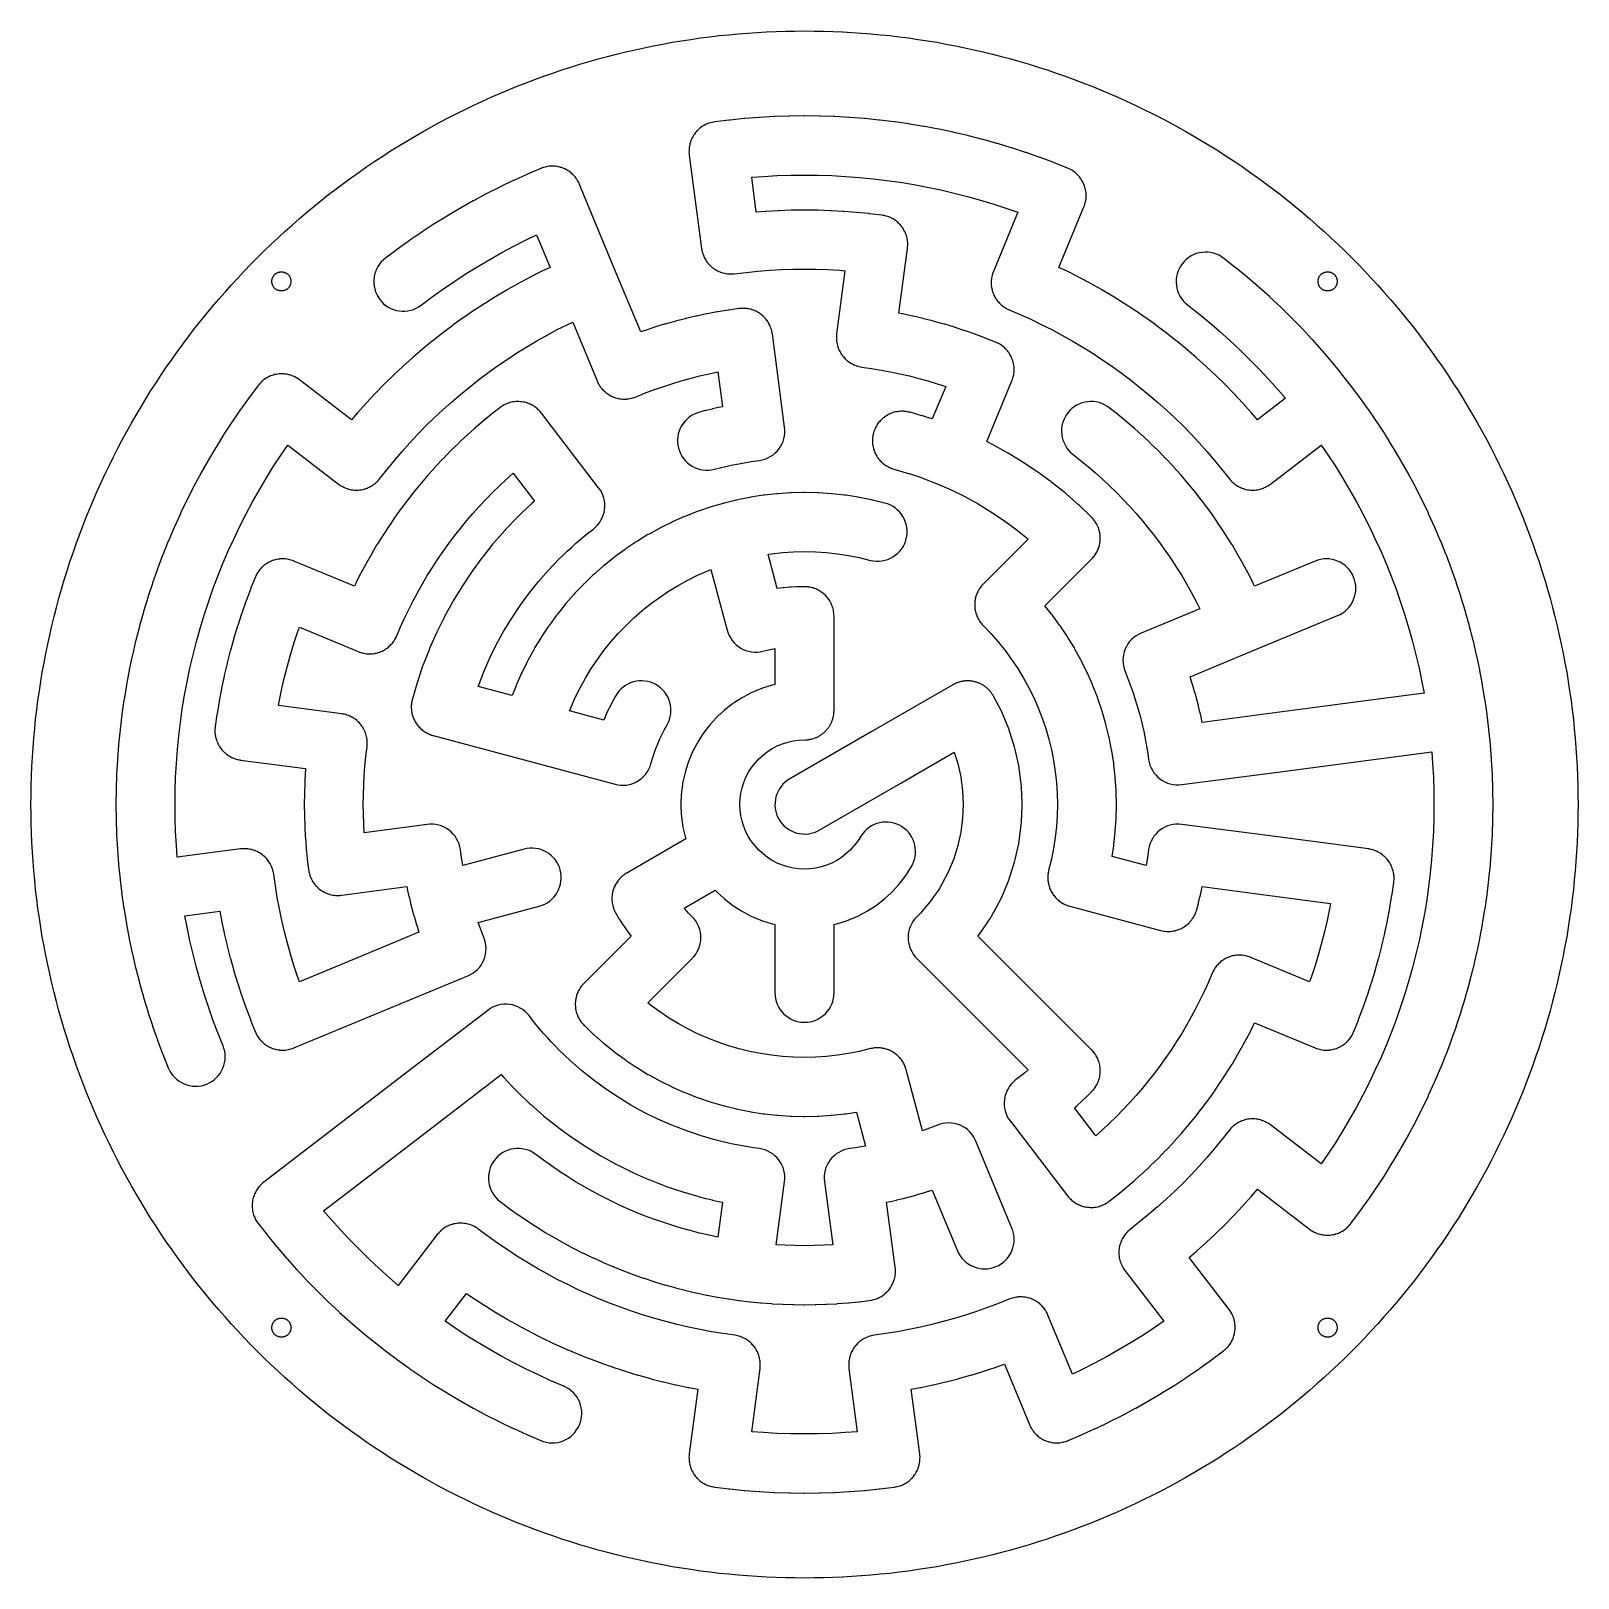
# Model space of a CAD drawing. Header units: millimetres. Extents: x -138 to 138, y -138 to 138.
import ezdxf

# ---------------------------------------------------------------- set-up
doc = ezdxf.new("R2010")
doc.units = ezdxf.units.MM
doc.layers.add('CUT', color=1, linetype='Continuous')

msp = doc.modelspace()

# ---------------------------------------------------------------- linework, layer by layer
at = {"layer": 'CUT'}
for points in [[(137.56, -1.69), (137.53, -3.38), (137.48, -5.06), (137.41, -6.75), (137.31, -8.44), (137.2, -10.12), (137.07, -11.8), (136.91, -13.48), (136.74, -15.16), (136.54, -16.84), (136.32, -18.51), (136.08, -20.19), (135.83, -21.85), (135.55, -23.52), (135.25, -25.18), (134.93, -26.84), (134.59, -28.49), (134.23, -30.14), (133.85, -31.79), (133.45, -33.43), (133.03, -35.06), (132.59, -36.69), (132.13, -38.32), (131.65, -39.94), (131.15, -41.55), (130.63, -43.15), (130.09, -44.75), (129.53, -46.35), (128.95, -47.93), (128.36, -49.51), (127.74, -51.08), (127.1, -52.65), (126.45, -54.2), (125.77, -55.75), (125.08, -57.29), (124.37, -58.82), (123.63, -60.34), (122.88, -61.85), (122.12, -63.36), (121.33, -64.85), (120.52, -66.34), (119.7, -67.81), (118.86, -69.27), (118, -70.73), (117.12, -72.17), (116.23, -73.6), (115.32, -75.02), (114.39, -76.43), (113.44, -77.83), (112.48, -79.22), (111.5, -80.59), (110.5, -81.95), (109.49, -83.3), (108.46, -84.64), (107.41, -85.96), (106.35, -87.28), (105.27, -88.57), (104.17, -89.86), (103.06, -91.13), (101.94, -92.39), (100.79, -93.63), (99.64, -94.86), (98.47, -96.08), (97.28, -97.28), (96.08, -98.47), (94.86, -99.64), (93.63, -100.79), (92.39, -101.94), (91.13, -103.06), (89.86, -104.17), (88.57, -105.27), (87.28, -106.35), (85.96, -107.41), (84.64, -108.46), (83.3, -109.49), (81.95, -110.5), (80.59, -111.5), (79.22, -112.48), (77.83, -113.44), (76.43, -114.39), (75.02, -115.32), (73.6, -116.23), (72.17, -117.12), (70.73, -118), (69.27, -118.86), (67.81, -119.7), (66.34, -120.52), (64.85, -121.33), (63.36, -122.12), (61.85, -122.88), (60.34, -123.63), (58.82, -124.37), (57.29, -125.08), (55.75, -125.77), (54.2, -126.45), (52.65, -127.1), (51.08, -127.74), (49.51, -128.36), (47.93, -128.95), (46.35, -129.53), (44.75, -130.09), (43.15, -130.63), (41.55, -131.15), (39.94, -131.65), (38.32, -132.13), (36.69, -132.59), (35.06, -133.03), (33.43, -133.45), (31.79, -133.85), (30.14, -134.23), (28.49, -134.59), (26.84, -134.93), (25.18, -135.25), (23.52, -135.55), (21.85, -135.83), (20.19, -136.08), (18.51, -136.32), (16.84, -136.54), (15.16, -136.74), (13.48, -136.91), (11.8, -137.07), (10.12, -137.2), (8.44, -137.31), (6.75, -137.41), (5.06, -137.48), (3.38, -137.53), (1.69, -137.56), (0, -137.57), (-1.69, -137.56), (-3.38, -137.53), (-5.06, -137.48), (-6.75, -137.41), (-8.44, -137.31), (-10.12, -137.2), (-11.8, -137.07), (-13.48, -136.91), (-15.16, -136.74), (-16.84, -136.54), (-18.51, -136.32), (-20.19, -136.08), (-21.85, -135.83), (-23.52, -135.55), (-25.18, -135.25), (-26.84, -134.93), (-28.49, -134.59), (-30.14, -134.23), (-31.79, -133.85), (-33.43, -133.45), (-35.06, -133.03), (-36.69, -132.59), (-38.32, -132.13), (-39.94, -131.65), (-41.55, -131.15), (-43.15, -130.63), (-44.75, -130.09), (-46.35, -129.53), (-47.93, -128.95), (-49.51, -128.36), (-51.08, -127.74), (-52.65, -127.1), (-54.2, -126.45), (-55.75, -125.77), (-57.29, -125.08), (-58.82, -124.37), (-60.34, -123.63), (-61.85, -122.88), (-63.36, -122.12), (-64.85, -121.33), (-66.34, -120.52), (-67.81, -119.7), (-69.27, -118.86), (-70.73, -118), (-72.17, -117.12), (-73.6, -116.23), (-75.02, -115.32), (-76.43, -114.39), (-77.83, -113.44), (-79.22, -112.48), (-80.59, -111.5), (-81.95, -110.5), (-83.3, -109.49), (-84.64, -108.46), (-85.96, -107.41), (-87.28, -106.35), (-88.57, -105.27), (-89.86, -104.17), (-91.13, -103.06), (-92.39, -101.94), (-93.63, -100.79), (-94.86, -99.64), (-96.08, -98.47), (-97.28, -97.28), (-98.47, -96.08), (-99.64, -94.86), (-100.79, -93.63), (-101.94, -92.39), (-103.06, -91.13), (-104.17, -89.86), (-105.27, -88.57), (-106.35, -87.28), (-107.41, -85.96), (-108.46, -84.64), (-109.49, -83.3), (-110.5, -81.95), (-111.5, -80.59), (-112.48, -79.22), (-113.44, -77.83), (-114.39, -76.43), (-115.32, -75.02), (-116.23, -73.6), (-117.12, -72.17), (-118, -70.73), (-118.86, -69.27), (-119.7, -67.81), (-120.52, -66.34), (-121.33, -64.85), (-122.12, -63.36), (-122.88, -61.85), (-123.63, -60.34), (-124.37, -58.82), (-125.08, -57.29), (-125.77, -55.75), (-126.45, -54.2), (-127.1, -52.65), (-127.74, -51.08), (-128.36, -49.51), (-128.95, -47.93), (-129.53, -46.35), (-130.09, -44.75), (-130.63, -43.15), (-131.15, -41.55), (-131.65, -39.94), (-132.13, -38.32), (-132.59, -36.69), (-133.03, -35.06), (-133.45, -33.43), (-133.85, -31.79), (-134.23, -30.14), (-134.59, -28.49), (-134.93, -26.84), (-135.25, -25.18), (-135.55, -23.52), (-135.83, -21.85), (-136.08, -20.19), (-136.32, -18.51), (-136.54, -16.84), (-136.74, -15.16), (-136.91, -13.48), (-137.07, -11.8), (-137.2, -10.12), (-137.31, -8.44), (-137.41, -6.75), (-137.48, -5.06), (-137.53, -3.38), (-137.56, -1.69), (-137.57, 0), (-137.56, 1.69), (-137.53, 3.38), (-137.48, 5.06), (-137.41, 6.75), (-137.31, 8.44), (-137.2, 10.12), (-137.07, 11.8), (-136.91, 13.48), (-136.74, 15.16), (-136.54, 16.84), (-136.32, 18.51), (-136.08, 20.19), (-135.83, 21.85), (-135.55, 23.52), (-135.25, 25.18), (-134.93, 26.84), (-134.59, 28.49), (-134.23, 30.14), (-133.85, 31.79), (-133.45, 33.43), (-133.03, 35.06), (-132.59, 36.69), (-132.13, 38.32), (-131.65, 39.94), (-131.15, 41.55), (-130.63, 43.15), (-130.09, 44.75), (-129.53, 46.35), (-128.95, 47.93), (-128.36, 49.51), (-127.74, 51.08), (-127.1, 52.65), (-126.45, 54.2), (-125.77, 55.75), (-125.08, 57.29), (-124.37, 58.82), (-123.63, 60.34), (-122.88, 61.85), (-122.12, 63.36), (-121.33, 64.85), (-120.52, 66.34), (-119.7, 67.81), (-118.86, 69.27), (-118, 70.73), (-117.12, 72.17), (-116.23, 73.6), (-115.32, 75.02), (-114.39, 76.43), (-113.44, 77.83), (-112.48, 79.22), (-111.5, 80.59), (-110.5, 81.95), (-109.49, 83.3), (-108.46, 84.64), (-107.41, 85.96), (-106.35, 87.28), (-105.27, 88.57), (-104.17, 89.86), (-103.06, 91.13), (-101.94, 92.39), (-100.79, 93.63), (-99.64, 94.86), (-98.47, 96.08), (-97.28, 97.28), (-96.08, 98.47), (-94.86, 99.64), (-93.63, 100.79), (-92.39, 101.94), (-91.13, 103.06), (-89.86, 104.17), (-88.57, 105.27), (-87.28, 106.35), (-85.96, 107.41), (-84.64, 108.46), (-83.3, 109.49), (-81.95, 110.5), (-80.59, 111.5), (-79.22, 112.48), (-77.83, 113.44), (-76.43, 114.39), (-75.02, 115.32), (-73.6, 116.23), (-72.17, 117.12), (-70.73, 118), (-69.27, 118.86), (-67.81, 119.7), (-66.34, 120.52), (-64.85, 121.33), (-63.36, 122.12), (-61.85, 122.88), (-60.34, 123.63), (-58.82, 124.37), (-57.29, 125.08), (-55.75, 125.77), (-54.2, 126.45), (-52.65, 127.1), (-51.08, 127.74), (-49.51, 128.36), (-47.93, 128.95), (-46.35, 129.53), (-44.75, 130.09), (-43.15, 130.63), (-41.55, 131.15), (-39.94, 131.65), (-38.32, 132.13), (-36.69, 132.59), (-35.06, 133.03), (-33.43, 133.45), (-31.79, 133.85), (-30.14, 134.23), (-28.49, 134.59), (-26.84, 134.93), (-25.18, 135.25), (-23.52, 135.55), (-21.85, 135.83), (-20.19, 136.08), (-18.51, 136.32), (-16.84, 136.54), (-15.16, 136.74), (-13.48, 136.91), (-11.8, 137.07), (-10.12, 137.2), (-8.44, 137.31), (-6.75, 137.41), (-5.06, 137.48), (-3.38, 137.53), (-1.69, 137.56), (0, 137.57), (1.69, 137.56), (3.38, 137.53), (5.06, 137.48), (6.75, 137.41), (8.44, 137.31), (10.12, 137.2), (11.8, 137.07), (13.48, 136.91), (15.16, 136.74), (16.84, 136.54), (18.51, 136.32), (20.19, 136.08), (21.85, 135.83), (23.52, 135.55), (25.18, 135.25), (26.84, 134.93), (28.49, 134.59), (30.14, 134.23), (31.79, 133.85), (33.43, 133.45), (35.06, 133.03), (36.69, 132.59), (38.32, 132.13), (39.94, 131.65), (41.55, 131.15), (43.15, 130.63), (44.75, 130.09), (46.35, 129.53), (47.93, 128.95), (49.51, 128.36), (51.08, 127.74), (52.65, 127.1), (54.2, 126.45), (55.75, 125.77), (57.29, 125.08), (58.82, 124.37), (60.34, 123.63), (61.85, 122.88), (63.36, 122.12), (64.85, 121.33), (66.34, 120.52), (67.81, 119.7), (69.27, 118.86), (70.73, 118), (72.17, 117.12), (73.6, 116.23), (75.02, 115.32), (76.43, 114.39), (77.83, 113.44), (79.22, 112.48), (80.59, 111.5), (81.95, 110.5), (83.3, 109.49), (84.64, 108.46), (85.96, 107.41), (87.28, 106.35), (88.57, 105.27), (89.86, 104.17), (91.13, 103.06), (92.39, 101.94), (93.63, 100.79), (94.86, 99.64), (96.08, 98.47), (97.28, 97.28), (98.47, 96.08), (99.64, 94.86), (100.79, 93.63), (101.94, 92.39), (103.06, 91.13), (104.17, 89.86), (105.27, 88.57), (106.35, 87.28), (107.41, 85.96), (108.46, 84.64), (109.49, 83.3), (110.5, 81.95), (111.5, 80.59), (112.48, 79.22), (113.44, 77.83), (114.39, 76.43), (115.32, 75.02), (116.23, 73.6), (117.12, 72.17), (118, 70.73), (118.86, 69.27), (119.7, 67.81), (120.52, 66.34), (121.33, 64.85), (122.12, 63.36), (122.88, 61.85), (123.63, 60.34), (124.37, 58.82), (125.08, 57.29), (125.77, 55.75), (126.45, 54.2), (127.1, 52.65), (127.74, 51.08), (128.36, 49.51), (128.95, 47.93), (129.53, 46.35), (130.09, 44.75), (130.63, 43.15), (131.15, 41.55), (131.65, 39.94), (132.13, 38.32), (132.59, 36.69), (133.03, 35.06), (133.45, 33.43), (133.85, 31.79), (134.23, 30.14), (134.59, 28.49), (134.93, 26.84), (135.25, 25.18), (135.55, 23.52), (135.83, 21.85), (136.08, 20.19), (136.32, 18.51), (136.54, 16.84), (136.74, 15.16), (136.91, 13.48), (137.07, 11.8), (137.2, 10.12), (137.31, 8.44), (137.41, 6.75), (137.48, 5.06), (137.53, 3.38), (137.56, 1.69), (137.57, 0), (137.56, -1.69)], [(-53.85, -98.15), (-55.98, -96.95), (-58.08, -95.71), (-60.15, -94.42), (-62.2, -93.08), (-63.91, -91.91), (-60.1, -86.95), (-58.78, -87.86), (-58.68, -87.93), (-56.85, -89.12), (-56.75, -89.18), (-54.89, -90.34), (-54.79, -90.4), (-52.9, -91.52), (-52.8, -91.57), (-50.89, -92.65), (-50.79, -92.71), (-48.86, -93.74), (-48.76, -93.79), (-46.81, -94.78), (-46.7, -94.83), (-44.73, -95.78), (-44.62, -95.83), (-42.63, -96.73), (-42.52, -96.78), (-40.51, -97.64), (-40.45, -97.66), (-40.4, -97.68), (-38.37, -98.5), (-38.26, -98.54), (-36.21, -99.31), (-36.1, -99.35), (-34.03, -100.08), (-33.92, -100.12), (-31.84, -100.8), (-31.73, -100.83), (-29.64, -101.47), (-29.53, -101.5), (-27.41, -102.09), (-27.3, -102.12), (-25.18, -102.67), (-25.07, -102.69), (-22.94, -103.19), (-22.82, -103.22), (-20.68, -103.67), (-20.57, -103.69), (-18.99, -103.99), (-20.5, -115.51), (-20.51, -115.54), (-20.51, -115.57), (-20.53, -115.8), (-20.55, -116.03), (-20.54, -116.06), (-20.55, -116.08), (-20.54, -116.31), (-20.54, -116.54), (-20.53, -116.57), (-20.53, -116.6), (-20.5, -116.83), (-20.48, -117.05), (-20.47, -117.08), (-20.47, -117.11), (-20.42, -117.33), (-20.37, -117.56), (-20.36, -117.59), (-20.35, -117.61), (-20.28, -117.83), (-20.21, -118.05), (-20.2, -118.08), (-20.19, -118.1), (-20.1, -118.31), (-20.01, -118.52), (-19.99, -118.55), (-19.98, -118.57), (-19.87, -118.77), (-19.76, -118.97), (-19.74, -119), (-19.73, -119.02), (-19.59, -119.21), (-19.46, -119.4), (-19.44, -119.42), (-19.43, -119.44), (-19.28, -119.61), (-19.13, -119.79), (-19.11, -119.81), (-19.09, -119.83), (-18.92, -119.99), (-18.76, -120.15), (-18.74, -120.16), (-18.72, -120.18), (-18.54, -120.32), (-18.36, -120.47), (-18.33, -120.48), (-18.31, -120.5), (-18.12, -120.62), (-17.92, -120.75), (-17.9, -120.76), (-17.87, -120.77), (-17.67, -120.88), (-17.46, -120.98), (-17.44, -120.99), (-17.41, -121), (-17.2, -121.09), (-16.99, -121.17), (-16.96, -121.18), (-16.93, -121.19), (-16.71, -121.25), (-16.49, -121.31), (-16.46, -121.32), (-16.43, -121.32), (-16.21, -121.36), (-15.98, -121.4), (-15.95, -121.41), (-15.93, -121.41), (-13.39, -121.72), (-13.27, -121.73), (-10.73, -121.98), (-10.62, -121.99), (-8.07, -122.19), (-7.95, -122.19), (-5.4, -122.33), (-5.28, -122.34), (-2.73, -122.42), (-2.61, -122.42), (-0.06, -122.45), (0.06, -122.45), (2.61, -122.42), (2.73, -122.42), (5.28, -122.34), (5.4, -122.33), (7.95, -122.19), (8.07, -122.19), (10.62, -121.99), (10.73, -121.98), (13.27, -121.73), (13.39, -121.72), (15.93, -121.41), (15.95, -121.41), (15.98, -121.4), (16.21, -121.36), (16.43, -121.32), (16.46, -121.32), (16.49, -121.31), (16.71, -121.25), (16.93, -121.19), (16.96, -121.18), (16.99, -121.17), (17.2, -121.09), (17.41, -121), (17.44, -120.99), (17.46, -120.98), (17.67, -120.88), (17.87, -120.77), (17.9, -120.76), (17.92, -120.75), (18.12, -120.62), (18.31, -120.5), (18.33, -120.48), (18.36, -120.47), (18.54, -120.32), (18.72, -120.18), (18.74, -120.16), (18.76, -120.15), (18.92, -119.99), (19.09, -119.83), (19.11, -119.81), (19.13, -119.79), (19.28, -119.61), (19.43, -119.44), (19.44, -119.42), (19.46, -119.4), (19.59, -119.21), (19.73, -119.02), (19.74, -119), (19.76, -118.97), (19.87, -118.77), (19.98, -118.57), (19.99, -118.55), (20.01, -118.52), (20.1, -118.31), (20.19, -118.1), (20.2, -118.08), (20.21, -118.05), (20.28, -117.83), (20.35, -117.61), (20.36, -117.59), (20.37, -117.56), (20.42, -117.33), (20.47, -117.11), (20.47, -117.08), (20.48, -117.05), (20.5, -116.83), (20.53, -116.6), (20.53, -116.57), (20.54, -116.54), (20.54, -116.31), (20.55, -116.08), (20.54, -116.06), (20.55, -116.03), (20.53, -115.8), (20.51, -115.57), (20.51, -115.54), (20.5, -115.51), (18.99, -103.99), (20.57, -103.69), (20.68, -103.67), (22.82, -103.22), (22.94, -103.19), (25.07, -102.69), (25.18, -102.67), (27.3, -102.12), (27.41, -102.09), (29.53, -101.5), (29.64, -101.47), (31.73, -100.83), (31.84, -100.8), (33.92, -100.12), (34.03, -100.08), (35.55, -99.55), (40, -110.29), (40.01, -110.32), (40.02, -110.34), (40.12, -110.55), (40.22, -110.76), (40.24, -110.78), (40.25, -110.81), (40.37, -111), (40.49, -111.2), (40.5, -111.22), (40.52, -111.24), (40.66, -111.43), (40.79, -111.61), (40.81, -111.63), (40.83, -111.66), (40.99, -111.82), (41.14, -111.99), (41.16, -112.01), (41.18, -112.03), (41.35, -112.19), (41.52, -112.34), (41.54, -112.36), (41.57, -112.38), (41.75, -112.51), (41.93, -112.65), (41.96, -112.66), (41.98, -112.68), (42.18, -112.79), (42.38, -112.91), (42.4, -112.92), (42.43, -112.94), (42.64, -113.03), (42.84, -113.13), (42.87, -113.14), (42.9, -113.15), (43.11, -113.23), (43.33, -113.3), (43.36, -113.31), (43.38, -113.32), (43.6, -113.37), (43.83, -113.43), (43.86, -113.43), (43.88, -113.44), (44.11, -113.47), (44.34, -113.51), (44.37, -113.51), (44.39, -113.51), (44.62, -113.52), (44.85, -113.53), (44.88, -113.53), (44.91, -113.53), (45.14, -113.52), (45.37, -113.51), (45.39, -113.5), (45.42, -113.5), (45.65, -113.46), (45.88, -113.43), (45.9, -113.42), (45.93, -113.42), (46.15, -113.36), (46.38, -113.3), (46.4, -113.29), (46.43, -113.29), (46.64, -113.21), (46.86, -113.13), (46.89, -113.12), (46.91, -113.11), (49.26, -112.1), (49.37, -112.06), (51.7, -111), (51.8, -110.95), (54.11, -109.85), (54.21, -109.8), (56.49, -108.64), (56.59, -108.59), (58.85, -107.38), (58.95, -107.33), (61.18, -106.07), (61.28, -106.02), (63.48, -104.72), (63.57, -104.66), (65.75, -103.31), (65.84, -103.24), (67.98, -101.85), (68.08, -101.78), (70.19, -100.34), (70.28, -100.27), (72.36, -98.78), (72.45, -98.72), (74.5, -97.18), (74.52, -97.16), (74.54, -97.15), (74.72, -97), (74.89, -96.85), (74.92, -96.83), (74.94, -96.81), (75.1, -96.65), (75.26, -96.49), (75.28, -96.46), (75.3, -96.44), (75.44, -96.26), (75.58, -96.09), (75.6, -96.06), (75.62, -96.04), (75.74, -95.85), (75.87, -95.66), (75.88, -95.63), (75.89, -95.61), (76, -95.4), (76.11, -95.2), (76.12, -95.17), (76.13, -95.15), (76.21, -94.94), (76.3, -94.72), (76.31, -94.7), (76.32, -94.67), (76.38, -94.45), (76.45, -94.23), (76.45, -94.2), (76.46, -94.17), (76.5, -93.95), (76.55, -93.72), (76.55, -93.7), (76.55, -93.67), (76.57, -93.44), (76.59, -93.21), (76.59, -93.18), (76.6, -93.15), (76.59, -92.93), (76.59, -92.7), (76.59, -92.67), (76.59, -92.64), (76.56, -92.41), (76.54, -92.18), (76.53, -92.16), (76.53, -92.13), (76.48, -91.9), (76.43, -91.68), (76.43, -91.65), (76.42, -91.62), (76.35, -91.41), (76.28, -91.19), (76.27, -91.16), (76.26, -91.13), (76.17, -90.92), (76.08, -90.71), (76.07, -90.69), (76.06, -90.66), (75.95, -90.46), (75.84, -90.26), (75.82, -90.24), (75.81, -90.21), (75.68, -90.02), (75.55, -89.83), (75.53, -89.81), (75.51, -89.79), (68.43, -80.56), (69.66, -79.51), (69.74, -79.44), (71.37, -77.98), (71.46, -77.9), (73.06, -76.4), (73.14, -76.32), (74.71, -74.79), (74.79, -74.71), (76.32, -73.14), (76.4, -73.06), (77.9, -71.46), (77.98, -71.37), (79.44, -69.74), (79.51, -69.66), (80.56, -68.43), (89.79, -75.51), (89.81, -75.53), (89.83, -75.55), (90.02, -75.68), (90.21, -75.81), (90.24, -75.82), (90.26, -75.84), (90.46, -75.95), (90.66, -76.06), (90.69, -76.07), (90.71, -76.08), (90.92, -76.17), (91.13, -76.26), (91.16, -76.27), (91.19, -76.28), (91.41, -76.35), (91.62, -76.42), (91.65, -76.43), (91.68, -76.43), (91.9, -76.48), (92.13, -76.53), (92.16, -76.53), (92.18, -76.54), (92.41, -76.56), (92.64, -76.59), (92.67, -76.59), (92.7, -76.59), (92.93, -76.59), (93.15, -76.6), (93.18, -76.59), (93.21, -76.59), (93.44, -76.57), (93.67, -76.55), (93.7, -76.55), (93.72, -76.55), (93.95, -76.5), (94.17, -76.46), (94.2, -76.45), (94.23, -76.45), (94.45, -76.38), (94.67, -76.32), (94.7, -76.31), (94.72, -76.3), (94.94, -76.21), (95.15, -76.13), (95.17, -76.12), (95.2, -76.11), (95.4, -76), (95.61, -75.89), (95.63, -75.88), (95.66, -75.87), (95.85, -75.74), (96.04, -75.62), (96.06, -75.6), (96.09, -75.58), (96.26, -75.44), (96.44, -75.3), (96.46, -75.28), (96.49, -75.26), (96.65, -75.1), (96.81, -74.94), (96.83, -74.92), (96.85, -74.89), (97, -74.72), (97.15, -74.54), (97.16, -74.52), (97.18, -74.5), (98.72, -72.45), (98.78, -72.36), (100.27, -70.28), (100.34, -70.19), (101.78, -68.08), (101.85, -67.98), (103.24, -65.84), (103.31, -65.75), (104.66, -63.57), (104.72, -63.48), (106.02, -61.28), (106.07, -61.18), (107.33, -58.95), (107.38, -58.85), (108.59, -56.59), (108.64, -56.49), (109.8, -54.21), (109.85, -54.11), (110.95, -51.8), (111, -51.7), (112.06, -49.37), (112.1, -49.26), (113.11, -46.91), (113.13, -46.86), (113.15, -46.81), (114.11, -44.43), (114.15, -44.33), (115.05, -41.93), (115.09, -41.83), (115.93, -39.42), (115.97, -39.31), (116.77, -36.88), (116.8, -36.77), (117.54, -34.32), (117.58, -34.21), (118.26, -31.75), (118.29, -31.64), (118.93, -29.16), (118.96, -29.05), (119.54, -26.56), (119.56, -26.45), (120.09, -23.95), (120.11, -23.83), (120.58, -21.32), (120.6, -21.21), (121.02, -18.68), (121.04, -18.57), (121.4, -16.04), (121.4, -15.98), (121.41, -15.93), (121.72, -13.39), (121.73, -13.27), (121.98, -10.73), (121.99, -10.62), (122.19, -8.07), (122.19, -7.95), (122.33, -5.4), (122.34, -5.28), (122.42, -2.73), (122.42, -2.61), (122.45, -0.06), (122.45, 0.06), (122.42, 2.61), (122.42, 2.73), (122.34, 5.28), (122.33, 5.4), (122.19, 7.95), (122.19, 8.07), (121.99, 10.62), (121.98, 10.73), (121.73, 13.27), (121.72, 13.39), (121.41, 15.93), (121.41, 15.95), (121.4, 15.98), (121.4, 16.01), (121.4, 16.04), (121.04, 18.57), (121.02, 18.68), (120.6, 21.21), (120.58, 21.32), (120.11, 23.83), (120.09, 23.95), (119.56, 26.45), (119.54, 26.56), (118.96, 29.05), (118.93, 29.16), (118.29, 31.64), (118.26, 31.75), (117.58, 34.21), (117.54, 34.32), (116.8, 36.77), (116.77, 36.88), (115.97, 39.31), (115.93, 39.42), (115.09, 41.83), (115.05, 41.93), (114.15, 44.33), (114.11, 44.43), (113.15, 46.81), (113.13, 46.86), (113.11, 46.91), (112.1, 49.26), (112.06, 49.37), (111, 51.7), (110.95, 51.8), (109.85, 54.11), (109.8, 54.21), (108.64, 56.49), (108.59, 56.59), (107.38, 58.85), (107.33, 58.95), (106.07, 61.18), (106.02, 61.28), (104.72, 63.48), (104.66, 63.57), (103.31, 65.75), (103.24, 65.84), (101.85, 67.98), (101.78, 68.08), (100.34, 70.19), (100.27, 70.28), (98.78, 72.36), (98.72, 72.45), (97.18, 74.5), (97.16, 74.52), (97.15, 74.54), (97.13, 74.57), (97.11, 74.59), (95.53, 76.6), (95.46, 76.69), (93.84, 78.67), (93.77, 78.75), (92.1, 80.7), (92.03, 80.78), (90.32, 82.69), (90.24, 82.77), (88.49, 84.64), (88.42, 84.72), (86.63, 86.55), (86.55, 86.63), (84.72, 88.42), (84.64, 88.49), (82.77, 90.24), (82.69, 90.32), (80.78, 92.03), (80.7, 92.1), (78.75, 93.77), (78.67, 93.84), (76.69, 95.46), (76.6, 95.53), (74.59, 97.11), (74.17, 97.41), (73.72, 97.67), (73.25, 97.88), (72.76, 98.04), (72.26, 98.15), (71.75, 98.22), (71.23, 98.23), (70.72, 98.19), (70.21, 98.11), (69.71, 97.97), (69.23, 97.79), (68.77, 97.56), (68.34, 97.28), (67.93, 96.97), (67.56, 96.61), (67.22, 96.22), (66.92, 95.8), (66.67, 95.36), (66.46, 94.89), (66.29, 94.4), (66.18, 93.89), (66.11, 93.38), (66.1, 92.87), (66.14, 92.35), (66.22, 91.85), (66.36, 91.35), (66.54, 90.87), (66.77, 90.41), (67.05, 89.97), (67.36, 89.56), (67.72, 89.19), (68.11, 88.85), (70.07, 87.31), (71.96, 85.76), (73.81, 84.17), (75.63, 82.54), (77.42, 80.87), (79.16, 79.16), (80.87, 77.42), (82.54, 75.63), (84.17, 73.81), (85.52, 72.24), (80.56, 68.43), (79.51, 69.66), (79.44, 69.74), (77.98, 71.37), (77.9, 71.46), (76.4, 73.06), (76.32, 73.14), (74.79, 74.71), (74.71, 74.79), (73.14, 76.32), (73.06, 76.4), (71.46, 77.9), (71.37, 77.98), (69.74, 79.44), (69.66, 79.51), (67.99, 80.94), (67.9, 81.01), (66.21, 82.4), (66.12, 82.48), (64.4, 83.83), (64.35, 83.86), (64.31, 83.9), (62.55, 85.21), (62.46, 85.28), (60.68, 86.56), (60.59, 86.62), (58.78, 87.86), (58.68, 87.93), (56.85, 89.12), (56.75, 89.18), (54.89, 90.34), (54.79, 90.4), (52.9, 91.52), (52.8, 91.57), (50.89, 92.65), (50.79, 92.71), (48.86, 93.74), (48.76, 93.79), (46.81, 94.78), (46.7, 94.83), (45.25, 95.53), (49.7, 106.27), (49.71, 106.3), (49.72, 106.32), (49.8, 106.54), (49.88, 106.76), (49.88, 106.78), (49.89, 106.81), (49.94, 107.03), (50, 107.26), (50, 107.28), (50.01, 107.31), (50.04, 107.54), (50.08, 107.77), (50.08, 107.79), (50.08, 107.82), (50.09, 108.05), (50.1, 108.28), (50.1, 108.31), (50.1, 108.34), (50.09, 108.57), (50.08, 108.8), (50.07, 108.82), (50.07, 108.85), (50.03, 109.08), (50, 109.3), (49.99, 109.33), (49.99, 109.36), (49.93, 109.58), (49.88, 109.8), (49.87, 109.83), (49.86, 109.86), (49.78, 110.07), (49.7, 110.29), (49.69, 110.32), (49.68, 110.34), (49.58, 110.55), (49.48, 110.76), (49.47, 110.78), (49.45, 110.81), (49.33, 111), (49.22, 111.2), (49.2, 111.22), (49.18, 111.24), (49.05, 111.43), (48.91, 111.61), (48.89, 111.63), (48.87, 111.66), (48.72, 111.82), (48.56, 111.99), (48.54, 112.01), (48.52, 112.03), (48.35, 112.19), (48.18, 112.34), (48.16, 112.36), (48.14, 112.38), (47.95, 112.51), (47.77, 112.65), (47.74, 112.66), (47.72, 112.68), (47.52, 112.79), (47.33, 112.91), (47.3, 112.92), (47.28, 112.94), (47.07, 113.03), (46.86, 113.13), (46.83, 113.14), (46.81, 113.15), (44.43, 114.11), (44.33, 114.15), (41.93, 115.05), (41.83, 115.09), (39.42, 115.93), (39.31, 115.97), (36.88, 116.77), (36.77, 116.8), (34.32, 117.54), (34.21, 117.58), (31.75, 118.26), (31.64, 118.29), (29.16, 118.93), (29.05, 118.96), (26.56, 119.54), (26.45, 119.56), (23.95, 120.09), (23.83, 120.11), (21.32, 120.58), (21.21, 120.6), (18.68, 121.02), (18.57, 121.04), (16.04, 121.4), (15.98, 121.4), (15.93, 121.41), (13.39, 121.72), (13.27, 121.73), (10.73, 121.98), (10.62, 121.99), (8.07, 122.19), (7.95, 122.19), (5.4, 122.33), (5.28, 122.34), (2.73, 122.42), (2.61, 122.42), (0.06, 122.45), (-0.06, 122.45), (-2.61, 122.42), (-2.73, 122.42), (-5.28, 122.34), (-5.4, 122.33), (-7.95, 122.19), (-8.07, 122.19), (-10.62, 121.99), (-10.73, 121.98), (-13.27, 121.73), (-13.39, 121.72), (-15.93, 121.41), (-15.95, 121.41), (-15.98, 121.4), (-16.21, 121.36), (-16.43, 121.32), (-16.46, 121.32), (-16.49, 121.31), (-16.71, 121.25), (-16.93, 121.19), (-16.96, 121.18), (-16.99, 121.17), (-17.2, 121.09), (-17.41, 121), (-17.44, 120.99), (-17.46, 120.98), (-17.67, 120.88), (-17.87, 120.77), (-17.9, 120.76), (-17.92, 120.75), (-18.12, 120.62), (-18.31, 120.5), (-18.33, 120.48), (-18.36, 120.47), (-18.54, 120.32), (-18.72, 120.18), (-18.74, 120.16), (-18.76, 120.15), (-18.92, 119.99), (-19.09, 119.83), (-19.11, 119.81), (-19.13, 119.79), (-19.28, 119.61), (-19.43, 119.44), (-19.44, 119.42), (-19.46, 119.4), (-19.59, 119.21), (-19.73, 119.02), (-19.74, 119), (-19.76, 118.97), (-19.87, 118.77), (-19.98, 118.57), (-19.99, 118.55), (-20.01, 118.52), (-20.1, 118.31), (-20.19, 118.1), (-20.2, 118.08), (-20.21, 118.05), (-20.28, 117.83), (-20.35, 117.61), (-20.36, 117.59), (-20.37, 117.56), (-20.42, 117.33), (-20.47, 117.11), (-20.47, 117.08), (-20.48, 117.05), (-20.5, 116.83), (-20.53, 116.6), (-20.53, 116.57), (-20.54, 116.54), (-20.54, 116.31), (-20.55, 116.08), (-20.54, 116.06), (-20.55, 116.03), (-20.53, 115.8), (-20.51, 115.57), (-20.51, 115.54), (-20.5, 115.51), (-18.32, 98.91), (-18.28, 98.69), (-18.24, 98.46), (-18.23, 98.44), (-18.23, 98.41), (-18.16, 98.19), (-18.1, 97.97), (-18.09, 97.94), (-18.08, 97.91), (-18, 97.7), (-17.92, 97.49), (-17.91, 97.46), (-17.89, 97.43), (-17.79, 97.23), (-17.69, 97.02), (-17.67, 97), (-17.66, 96.97), (-17.54, 96.78), (-17.41, 96.59), (-17.4, 96.57), (-17.38, 96.54), (-17.24, 96.36), (-17.1, 96.18), (-17.08, 96.16), (-17.06, 96.14), (-16.9, 95.97), (-16.74, 95.81), (-16.72, 95.79), (-16.7, 95.77), (-16.53, 95.62), (-16.35, 95.47), (-16.33, 95.45), (-16.31, 95.43), (-16.12, 95.3), (-15.93, 95.17), (-15.91, 95.16), (-15.88, 95.14), (-15.68, 95.03), (-15.49, 94.92), (-15.46, 94.9), (-15.43, 94.89), (-15.22, 94.8), (-15.02, 94.71), (-14.99, 94.7), (-14.96, 94.69), (-14.74, 94.62), (-14.53, 94.54), (-14.5, 94.54), (-14.47, 94.53), (-14.25, 94.48), (-14.02, 94.43), (-14, 94.43), (-13.97, 94.42), (-13.74, 94.39), (-13.51, 94.36), (-13.48, 94.36), (-13.46, 94.36), (-13.23, 94.36), (-13, 94.35), (-12.97, 94.35), (-12.94, 94.35), (-12.71, 94.37), (-12.48, 94.39), (-10.37, 94.64), (-8.3, 94.85), (-6.23, 95), (-4.15, 95.12), (-2.08, 95.19), (0, 95.21), (2.08, 95.19), (4.15, 95.12), (6.23, 95), (7.2, 94.93), (5.72, 83.68), (5.7, 83.46), (5.68, 83.23), (5.68, 83.2), (5.68, 83.17), (5.68, 82.94), (5.68, 82.71), (5.69, 82.68), (5.69, 82.66), (5.71, 82.43), (5.74, 82.2), (5.74, 82.17), (5.75, 82.14), (5.8, 81.92), (5.84, 81.7), (5.85, 81.67), (5.86, 81.64), (5.93, 81.42), (5.99, 81.2), (6, 81.18), (6.01, 81.15), (6.1, 80.94), (6.19, 80.73), (6.21, 80.7), (6.22, 80.68), (6.33, 80.48), (6.44, 80.28), (6.45, 80.25), (6.47, 80.23), (6.6, 80.04), (6.73, 79.85), (6.75, 79.83), (6.76, 79.8), (6.91, 79.63), (7.06, 79.45), (7.08, 79.43), (7.1, 79.41), (7.26, 79.25), (7.42, 79.09), (7.44, 79.07), (7.47, 79.05), (7.64, 78.91), (7.82, 78.77), (7.85, 78.75), (7.87, 78.73), (8.06, 78.61), (8.25, 78.48), (8.28, 78.47), (8.3, 78.45), (8.51, 78.35), (8.71, 78.24), (8.73, 78.23), (8.76, 78.22), (8.97, 78.13), (9.19, 78.05), (9.21, 78.04), (9.24, 78.03), (9.46, 77.97), (9.68, 77.9), (9.71, 77.89), (9.73, 77.89), (9.96, 77.85), (10.19, 77.8), (11.94, 77.55), (13.63, 77.27), (15.31, 76.96), (16.98, 76.61), (18.65, 76.22), (20.31, 75.79), (21.96, 75.33), (23.6, 74.83), (25.11, 74.34), (22.71, 68.56), (22.13, 68.75), (22.05, 68.77), (21.84, 68.84), (21.83, 68.84), (21.61, 68.91), (21.56, 68.93), (21.01, 69.1), (20.92, 69.13), (19.87, 69.43), (19.79, 69.46), (18.73, 69.75), (18.52, 69.8), (18.3, 69.85), (18.27, 69.86), (18.23, 69.86), (18.01, 69.89), (17.79, 69.92), (17.76, 69.92), (17.72, 69.93), (17.5, 69.93), (17.28, 69.94), (17.24, 69.94), (17.2, 69.94), (16.98, 69.92), (16.76, 69.91), (16.73, 69.9), (16.69, 69.9), (16.47, 69.86), (16.25, 69.83), (16.22, 69.82), (16.18, 69.81), (15.97, 69.75), (15.76, 69.7), (15.72, 69.69), (15.69, 69.68), (15.48, 69.6), (15.27, 69.52), (15.24, 69.5), (15.21, 69.49), (15.01, 69.39), (14.81, 69.29), (14.78, 69.27), (14.75, 69.26), (14.56, 69.14), (14.37, 69.02), (14.34, 69), (14.31, 68.98), (14.14, 68.85), (13.96, 68.71), (13.93, 68.69), (13.9, 68.67), (13.74, 68.51), (13.58, 68.36), (13.56, 68.34), (13.53, 68.31), (13.39, 68.14), (13.24, 67.98), (13.22, 67.95), (13.19, 67.92), (13.07, 67.74), (12.94, 67.56), (12.92, 67.53), (12.9, 67.5), (12.79, 67.31), (12.68, 67.11), (12.66, 67.08), (12.64, 67.05), (12.55, 66.85), (12.46, 66.65), (12.45, 66.61), (12.44, 66.58), (12.37, 66.37), (12.29, 66.16), (12.29, 66.12), (12.27, 66.09), (12.23, 65.87), (12.17, 65.66), (12.17, 65.62), (12.16, 65.59), (12.13, 65.37), (12.1, 65.15), (12.1, 65.11), (12.1, 65.08), (12.09, 64.86), (12.08, 64.63), (12.09, 64.6), (12.09, 64.56), (12.1, 64.34), (12.11, 64.12), (12.12, 64.08), (12.12, 64.05), (12.16, 63.83), (12.2, 63.61), (12.21, 63.58), (12.21, 63.54), (12.27, 63.33), (12.33, 63.11), (12.34, 63.08), (12.35, 63.04), (12.43, 62.84), (12.51, 62.63), (12.52, 62.6), (12.53, 62.56), (12.63, 62.36), (12.73, 62.17), (12.75, 62.13), (12.77, 62.1), (12.88, 61.92), (13, 61.73), (13.02, 61.7), (13.04, 61.67), (13.18, 61.49), (13.31, 61.32), (13.34, 61.29), (13.36, 61.26), (13.51, 61.1), (13.66, 60.94), (13.69, 60.91), (13.71, 60.89), (13.88, 60.74), (14.05, 60.6), (14.08, 60.58), (14.1, 60.55), (14.29, 60.42), (14.46, 60.29), (14.5, 60.28), (14.53, 60.26), (14.72, 60.15), (14.91, 60.03), (14.94, 60.02), (14.97, 60), (15.18, 59.91), (15.38, 59.82), (15.41, 59.81), (15.44, 59.79), (15.66, 59.72), (15.86, 59.65), (18.52, 58.88), (18.59, 58.85), (21.08, 58.01), (21.15, 57.98), (23.62, 57.02), (26.08, 55.94), (28.5, 54.75), (30.86, 53.45), (33.16, 52.06), (35.4, 50.56), (37.57, 48.97), (39.67, 47.28), (39.77, 47.2), (31.81, 39.23), (31.67, 39.08), (31.53, 38.94), (31.5, 38.89), (31.46, 38.85), (31.34, 38.69), (31.22, 38.53), (31.19, 38.48), (31.15, 38.43), (31.05, 38.26), (30.94, 38.09), (30.92, 38.04), (30.89, 37.99), (30.8, 37.81), (30.71, 37.63), (30.69, 37.58), (30.67, 37.53), (30.6, 37.34), (30.53, 37.15), (30.51, 37.1), (30.49, 37.04), (30.44, 36.85), (30.39, 36.65), (30.38, 36.6), (30.37, 36.54), (30.34, 36.34), (30.31, 36.15), (30.3, 36.09), (30.29, 36.03), (30.28, 35.83), (30.27, 35.63), (30.27, 35.57), (30.27, 35.52), (30.28, 35.32), (30.28, 35.12), (30.29, 35.06), (30.29, 35), (30.32, 34.8), (30.35, 34.61), (30.36, 34.55), (30.37, 34.49), (30.42, 34.3), (30.46, 34.1), (30.48, 34.05), (30.49, 33.99), (30.56, 33.8), (30.62, 33.61), (30.65, 33.56), (30.67, 33.51), (30.75, 33.33), (30.83, 33.14), (30.86, 33.09), (30.89, 33.04), (30.99, 32.87), (31.09, 32.7), (31.12, 32.65), (31.15, 32.6), (31.27, 32.44), (31.39, 32.28), (31.43, 32.23), (31.46, 32.19), (31.59, 32.04), (31.73, 31.89), (33.16, 30.39), (34.46, 28.91), (35.68, 27.38), (36.84, 25.8), (37.93, 24.17), (38.95, 22.49), (39.9, 20.77), (40.76, 19.01), (41.55, 17.21), (42.27, 15.38), (42.9, 13.53), (43.45, 11.64), (43.91, 9.74), (44.29, 7.81), (44.59, 5.87), (44.81, 3.92), (44.94, 1.96), (44.98, 0), (44.94, -1.96), (44.81, -3.92), (44.59, -5.87), (44.29, -7.81), (43.91, -9.74), (43.42, -11.75), (43.38, -11.95), (43.34, -12.15), (43.33, -12.2), (43.32, -12.26), (43.3, -12.46), (43.28, -12.66), (43.28, -12.71), (43.27, -12.77), (43.27, -12.97), (43.27, -13.17), (43.28, -13.23), (43.28, -13.29), (43.3, -13.49), (43.31, -13.69), (43.32, -13.74), (43.33, -13.8), (43.37, -14), (43.41, -14.19), (43.42, -14.25), (43.43, -14.3), (43.49, -14.5), (43.55, -14.69), (43.57, -14.74), (43.58, -14.8), (43.66, -14.98), (43.74, -15.17), (43.76, -15.22), (43.78, -15.27), (43.88, -15.45), (43.97, -15.63), (44, -15.67), (44.03, -15.72), (44.14, -15.89), (44.25, -16.06), (44.29, -16.1), (44.32, -16.15), (44.45, -16.3), (44.57, -16.46), (44.61, -16.5), (44.65, -16.55), (44.79, -16.69), (44.93, -16.83), (44.97, -16.87), (45.01, -16.91), (45.17, -17.04), (45.32, -17.17), (45.37, -17.2), (45.41, -17.23), (45.58, -17.34), (45.75, -17.46), (45.8, -17.49), (45.84, -17.52), (46.02, -17.61), (46.2, -17.71), (46.25, -17.73), (46.3, -17.76), (46.48, -17.83), (46.67, -17.91), (46.72, -17.93), (46.78, -17.95), (46.97, -18.01), (47.16, -18.07), (63.33, -22.4), (63.35, -22.41), (63.37, -22.42), (63.6, -22.46), (63.84, -22.51), (63.86, -22.52), (63.88, -22.52), (64.11, -22.55), (64.35, -22.57), (64.37, -22.57), (64.39, -22.58), (64.63, -22.58), (64.86, -22.58), (64.88, -22.58), (64.91, -22.58), (65.14, -22.56), (65.38, -22.54), (65.4, -22.54), (65.42, -22.53), (65.65, -22.49), (65.88, -22.45), (65.9, -22.44), (65.92, -22.44), (66.15, -22.37), (66.38, -22.31), (66.4, -22.3), (66.42, -22.29), (66.64, -22.2), (66.86, -22.12), (66.88, -22.11), (66.9, -22.1), (67.11, -21.99), (67.32, -21.88), (67.33, -21.87), (67.35, -21.86), (67.55, -21.73), (67.75, -21.6), (67.77, -21.59), (67.78, -21.58), (67.97, -21.43), (68.15, -21.28), (68.17, -21.27), (68.18, -21.25), (68.35, -21.09), (68.52, -20.92), (68.54, -20.91), (68.55, -20.89), (68.7, -20.71), (68.86, -20.53), (68.87, -20.51), (68.88, -20.5), (69.01, -20.3), (69.15, -20.11), (69.16, -20.09), (69.17, -20.07), (69.28, -19.86), (69.4, -19.66), (69.41, -19.64), (69.42, -19.62), (69.51, -19.4), (69.6, -19.18), (69.61, -19.16), (69.62, -19.14), (69.69, -18.92), (69.76, -18.69), (69.77, -18.67), (69.77, -18.65), (70.05, -17.59), (70.07, -17.51), (70.33, -16.44), (70.35, -16.36), (70.59, -15.29), (70.6, -15.21), (70.73, -14.61), (82.31, -16.13), (93.56, -17.61), (93.38, -18.57), (92.95, -20.61), (92.48, -22.63), (91.96, -24.64), (91.41, -26.64), (90.8, -28.63), (90.16, -30.6), (89.83, -31.53), (79.35, -27.19), (79.14, -27.11), (78.92, -27.03), (78.89, -27.02), (78.87, -27.01), (78.65, -26.96), (78.42, -26.9), (78.4, -26.89), (78.37, -26.89), (78.14, -26.85), (77.91, -26.82), (77.89, -26.82), (77.86, -26.81), (77.63, -26.8), (77.4, -26.79), (77.37, -26.79), (77.34, -26.79), (77.11, -26.8), (76.89, -26.81), (76.86, -26.81), (76.83, -26.81), (76.6, -26.85), (76.38, -26.88), (76.35, -26.88), (76.32, -26.89), (76.1, -26.94), (75.87, -27), (75.85, -27.01), (75.82, -27.01), (75.6, -27.09), (75.39, -27.16), (75.36, -27.18), (75.33, -27.19), (75.13, -27.28), (74.92, -27.38), (74.89, -27.39), (74.87, -27.41), (74.67, -27.52), (74.47, -27.64), (74.45, -27.66), (74.43, -27.67), (74.24, -27.81), (74.06, -27.94), (74.04, -27.96), (74.01, -27.98), (73.84, -28.13), (73.67, -28.28), (73.65, -28.31), (73.63, -28.32), (73.48, -28.49), (73.32, -28.66), (73.3, -28.68), (73.28, -28.71), (73.15, -28.89), (73.01, -29.07), (73, -29.1), (72.98, -29.12), (72.86, -29.32), (72.74, -29.51), (72.73, -29.54), (72.71, -29.56), (72.62, -29.77), (72.52, -29.97), (71.82, -31.6), (71.11, -33.16), (70.37, -34.7), (69.6, -36.23), (68.79, -37.74), (67.95, -39.23), (67.08, -40.71), (66.18, -42.16), (65.24, -43.59), (64.28, -45.01), (63.28, -46.4), (62.25, -47.77), (61.19, -49.11), (60.11, -50.44), (58.99, -51.74), (57.85, -53.01), (56.68, -54.26), (55.48, -55.48), (54.26, -56.68), (53.01, -57.85), (51.82, -58.91), (48.01, -53.95), (48.47, -53.54), (48.53, -53.48), (49.34, -52.74), (49.4, -52.68), (50.2, -51.93), (50.26, -51.87), (51.04, -51.1), (51.05, -51.08), (51.07, -51.07), (51.23, -50.89), (51.39, -50.72), (51.4, -50.7), (51.42, -50.69), (51.56, -50.5), (51.7, -50.31), (51.71, -50.29), (51.72, -50.27), (51.84, -50.07), (51.97, -49.87), (51.98, -49.85), (51.99, -49.83), (52.09, -49.62), (52.19, -49.41), (52.2, -49.39), (52.21, -49.37), (52.29, -49.14), (52.37, -48.92), (52.37, -48.9), (52.38, -48.88), (52.44, -48.65), (52.5, -48.42), (52.5, -48.4), (52.51, -48.38), (52.54, -48.15), (52.58, -47.91), (52.58, -47.89), (52.58, -47.87), (52.59, -47.64), (52.61, -47.4), (52.61, -47.38), (52.61, -47.36), (52.6, -47.12), (52.59, -46.88), (52.58, -46.86), (52.58, -46.84), (52.55, -46.61), (52.51, -46.37), (52.51, -46.35), (52.51, -46.33), (52.45, -46.1), (52.39, -45.87), (52.39, -45.85), (52.38, -45.83), (52.3, -45.61), (52.22, -45.39), (52.21, -45.37), (52.21, -45.35), (52.11, -45.13), (52.01, -44.92), (52, -44.9), (51.99, -44.88), (51.87, -44.68), (51.75, -44.48), (51.73, -44.46), (51.72, -44.44), (51.58, -44.25), (51.44, -44.06), (51.43, -44.04), (51.42, -44.03), (51.26, -43.85), (51.1, -43.67), (51.08, -43.66), (51.07, -43.64), (39.23, -31.81), (39.23, -31.81), (30.85, -23.42), (31.44, -22.63), (31.54, -22.49), (32.16, -21.59), (32.26, -21.45), (32.85, -20.53), (32.94, -20.38), (33.5, -19.44), (33.58, -19.3), (33.66, -19.17), (35.01, -16.58), (35.2, -16.16), (36.32, -13.46), (36.47, -13.03), (37.35, -10.25), (37.47, -9.8), (38.1, -6.95), (38.18, -6.5), (38.56, -3.6), (38.6, -3.15), (38.73, -0.23), (38.73, 0.23), (38.6, 3.15), (38.56, 3.6), (38.18, 6.5), (38.1, 6.95), (37.47, 9.8), (37.35, 10.25), (36.47, 13.03), (36.32, 13.46), (35.2, 16.16), (35.01, 16.58), (33.66, 19.17), (33.6, 19.27), (33.55, 19.37), (33.47, 19.49), (33.4, 19.61), (33.33, 19.7), (33.27, 19.8), (33.18, 19.91), (33.09, 20.03), (33.02, 20.11), (32.95, 20.2), (32.85, 20.31), (32.75, 20.41), (32.67, 20.49), (32.59, 20.57), (32.48, 20.67), (32.37, 20.76), (32.28, 20.83), (32.2, 20.91), (32.08, 20.99), (31.96, 21.08), (31.87, 21.14), (31.77, 21.2), (31.65, 21.27), (31.53, 21.35), (31.42, 21.4), (31.32, 21.45), (31.19, 21.51), (31.06, 21.57), (30.95, 21.61), (30.85, 21.66), (30.71, 21.7), (30.58, 21.75), (30.47, 21.78), (30.36, 21.81), (30.22, 21.84), (30.08, 21.88), (29.97, 21.9), (29.86, 21.92), (29.71, 21.94), (29.57, 21.96), (29.46, 21.97), (29.34, 21.98), (29.2, 21.98), (29.06, 21.99), (28.94, 21.99), (28.83, 21.99), (28.69, 21.98), (28.54, 21.97), (28.43, 21.96), (28.31, 21.95), (28.17, 21.92), (28.03, 21.9), (27.92, 21.88), (27.81, 21.86), (27.67, 21.82), (27.53, 21.78), (27.42, 21.75), (27.31, 21.71), (27.18, 21.66), (27.04, 21.62), (26.94, 21.57), (26.83, 21.53), (26.71, 21.46), (26.58, 21.4), (26.48, 21.34), (26.37, 21.29), (11.87, 12.92), (-2.62, 4.55), (-3.06, 4.27), (-3.46, 3.95), (-3.83, 3.59), (-4.17, 3.2), (-4.46, 2.77), (-4.71, 2.32), (-4.91, 1.85), (-5.07, 1.36), (-5.18, 0.86), (-5.24, 0.34), (-5.25, -0.17), (-5.21, -0.69), (-5.11, -1.19), (-4.97, -1.69), (-4.78, -2.17), (-4.55, -2.62), (-4.27, -3.06), (-3.95, -3.46), (-3.59, -3.83), (-3.2, -4.17), (-2.77, -4.46), (-2.32, -4.71), (-1.85, -4.91), (-1.36, -5.07), (-0.86, -5.18), (-0.34, -5.24), (0.17, -5.25), (0.69, -5.21), (1.19, -5.11), (1.69, -4.97), (2.17, -4.78), (2.62, -4.55), (17.12, 3.82), (26.64, 9.32), (27.27, 7.31), (27.8, 4.9), (28.12, 2.46), (28.23, 0), (28.12, -2.46), (27.8, -4.9), (27.27, -7.31), (26.53, -9.66), (25.59, -11.93), (24.42, -14.18), (23.98, -14.91), (23.48, -15.69), (22.95, -16.45), (22.4, -17.19), (21.83, -17.91), (21.23, -18.62), (20.61, -19.3), (19.91, -20.03), (19.57, -20.41), (19.27, -20.82), (19.02, -21.27), (18.8, -21.73), (18.64, -22.21), (18.52, -22.71), (18.45, -23.21), (18.43, -23.72), (18.46, -24.23), (18.54, -24.73), (18.66, -25.23), (18.84, -25.71), (19.06, -26.17), (19.32, -26.6), (19.62, -27.01), (19.97, -27.39), (31.81, -39.23), (39.77, -47.2), (39.16, -47.71), (38.37, -48.35), (37.54, -48.99), (37.15, -49.33), (36.8, -49.7), (36.48, -50.1), (36.21, -50.54), (35.98, -50.99), (35.79, -51.47), (35.65, -51.96), (35.56, -52.47), (35.52, -52.98), (35.53, -53.49), (35.59, -54), (35.7, -54.5), (35.86, -54.99), (36.06, -55.46), (36.31, -55.91), (36.61, -56.33), (46.8, -69.61), (46.82, -69.63), (46.83, -69.66), (46.98, -69.83), (47.13, -70.01), (47.15, -70.02), (47.17, -70.05), (47.34, -70.2), (47.5, -70.36), (47.52, -70.38), (47.54, -70.4), (47.73, -70.54), (47.9, -70.68), (47.93, -70.7), (47.95, -70.72), (48.15, -70.84), (48.34, -70.96), (48.36, -70.98), (48.39, -70.99), (48.59, -71.09), (48.8, -71.2), (48.82, -71.21), (48.85, -71.22), (49.06, -71.3), (49.28, -71.39), (49.3, -71.4), (49.33, -71.41), (49.55, -71.47), (49.77, -71.53), (49.8, -71.53), (49.83, -71.54), (50.05, -71.58), (50.28, -71.62), (50.31, -71.62), (50.33, -71.63), (50.56, -71.64), (50.79, -71.66), (50.82, -71.66), (50.85, -71.66), (51.08, -71.66), (51.31, -71.65), (51.33, -71.65), (51.36, -71.65), (51.59, -71.62), (51.82, -71.6), (51.85, -71.59), (51.87, -71.59), (52.1, -71.54), (52.32, -71.49), (52.35, -71.48), (52.38, -71.47), (52.59, -71.4), (52.81, -71.33), (52.84, -71.32), (52.87, -71.31), (53.07, -71.22), (53.28, -71.12), (53.31, -71.11), (53.34, -71.1), (53.54, -70.99), (53.74, -70.87), (53.76, -70.86), (53.78, -70.84), (53.97, -70.71), (54.16, -70.58), (54.18, -70.56), (54.2, -70.55), (55.64, -69.42), (55.73, -69.35), (57.14, -68.19), (57.23, -68.11), (58.62, -66.93), (58.7, -66.85), (60.06, -65.63), (60.15, -65.55), (61.48, -64.31), (61.56, -64.23), (62.87, -62.95), (62.95, -62.87), (64.23, -61.56), (64.31, -61.48), (65.55, -60.15), (65.63, -60.06), (66.85, -58.7), (66.93, -58.62), (68.11, -57.23), (68.19, -57.14), (69.35, -55.73), (69.42, -55.64), (70.55, -54.2), (70.58, -54.16), (70.62, -54.11), (71.71, -52.65), (71.78, -52.56), (72.84, -51.08), (72.91, -50.98), (73.94, -49.47), (74, -49.38), (75, -47.85), (75.06, -47.75), (76.03, -46.2), (76.09, -46.1), (77.02, -44.53), (77.07, -44.43), (77.97, -42.84), (78.03, -42.74), (78.89, -41.13), (78.94, -41.03), (79.77, -39.4), (79.82, -39.3), (80.04, -38.84), (90.8, -43.29), (90.83, -43.3), (90.86, -43.32), (91.07, -43.39), (91.29, -43.47), (91.32, -43.47), (91.34, -43.48), (91.57, -43.54), (91.79, -43.59), (91.82, -43.6), (91.84, -43.6), (92.07, -43.64), (92.3, -43.67), (92.33, -43.67), (92.35, -43.67), (92.58, -43.68), (92.81, -43.69), (92.84, -43.69), (92.87, -43.69), (93.1, -43.68), (93.33, -43.67), (93.35, -43.66), (93.38, -43.66), (93.61, -43.63), (93.84, -43.59), (93.86, -43.59), (93.89, -43.58), (94.11, -43.52), (94.34, -43.47), (94.36, -43.46), (94.39, -43.45), (94.61, -43.37), (94.82, -43.29), (94.85, -43.28), (94.87, -43.27), (95.08, -43.17), (95.29, -43.07), (95.31, -43.06), (95.34, -43.05), (95.53, -42.93), (95.73, -42.81), (95.75, -42.79), (95.78, -42.78), (95.96, -42.64), (96.14, -42.5), (96.16, -42.48), (96.19, -42.47), (96.35, -42.31), (96.52, -42.16), (96.54, -42.14), (96.56, -42.12), (96.72, -41.94), (96.87, -41.77), (96.89, -41.75), (96.91, -41.73), (97.04, -41.54), (97.18, -41.36), (97.19, -41.34), (97.21, -41.31), (97.32, -41.12), (97.44, -40.92), (97.45, -40.89), (97.47, -40.87), (97.56, -40.66), (97.66, -40.45), (97.67, -40.43), (97.68, -40.4), (98.5, -38.37), (98.54, -38.26), (99.31, -36.21), (99.35, -36.1), (100.08, -34.03), (100.12, -33.92), (100.8, -31.84), (100.83, -31.73), (101.47, -29.64), (101.5, -29.53), (102.09, -27.41), (102.12, -27.3), (102.67, -25.18), (102.69, -25.07), (103.19, -22.94), (103.22, -22.82), (103.67, -20.68), (103.69, -20.57), (104.09, -18.41), (104.11, -18.3), (104.47, -16.14), (104.49, -16.02), (104.8, -13.85), (104.8, -13.83), (104.8, -13.8), (104.82, -13.57), (104.84, -13.34), (104.84, -13.31), (104.85, -13.28), (104.84, -13.06), (104.84, -12.83), (104.84, -12.8), (104.84, -12.77), (104.81, -12.54), (104.79, -12.31), (104.78, -12.29), (104.78, -12.26), (104.73, -12.03), (104.69, -11.81), (104.68, -11.78), (104.67, -11.75), (104.6, -11.54), (104.53, -11.32), (104.52, -11.29), (104.51, -11.26), (104.42, -11.05), (104.33, -10.84), (104.32, -10.82), (104.31, -10.79), (104.2, -10.59), (104.09, -10.39), (104.07, -10.37), (104.06, -10.34), (103.93, -10.15), (103.8, -9.96), (103.78, -9.94), (103.76, -9.92), (103.62, -9.74), (103.47, -9.57), (103.45, -9.55), (103.43, -9.52), (103.27, -9.36), (103.1, -9.2), (103.08, -9.19), (103.06, -9.17), (102.88, -9.02), (102.7, -8.88), (102.68, -8.86), (102.66, -8.85), (102.47, -8.72), (102.27, -8.59), (102.25, -8.58), (102.22, -8.57), (102.02, -8.46), (101.82, -8.35), (101.79, -8.34), (101.77, -8.33), (101.55, -8.25), (101.34, -8.16), (101.31, -8.15), (101.29, -8.14), (101.07, -8.08), (100.85, -8.01), (100.82, -8.01), (100.79, -8), (100.57, -7.96), (100.34, -7.92), (100.31, -7.91), (100.28, -7.91), (83.68, -5.72), (67.08, -3.54), (66.57, -3.49), (66.06, -3.5), (65.55, -3.56), (65.05, -3.67), (64.56, -3.82), (64.09, -4.03), (63.64, -4.27), (63.22, -4.56), (62.83, -4.89), (62.47, -5.26), (62.15, -5.66), (61.87, -6.09), (61.63, -6.54), (61.44, -7.02), (61.3, -7.51), (61.2, -8.01), (61.05, -9.06), (60.9, -10.05), (60.76, -10.85), (54.7, -9.22), (54.99, -7.35), (55.02, -7.13), (55.26, -4.95), (55.28, -4.72), (55.42, -2.53), (55.43, -2.31), (55.48, -0.11), (55.48, 0.11), (55.43, 2.31), (55.42, 2.53), (55.28, 4.72), (55.26, 4.95), (55.02, 7.13), (54.99, 7.35), (54.66, 9.52), (54.62, 9.75), (54.19, 11.9), (54.14, 12.12), (53.62, 14.25), (53.58, 14.36), (53.56, 14.47), (52.94, 16.57), (52.88, 16.79), (52.17, 18.87), (52.09, 19.08), (51.3, 21.12), (51.21, 21.34), (50.33, 23.34), (50.23, 23.55), (49.26, 25.52), (49.16, 25.72), (48.1, 27.64), (47.99, 27.84), (46.85, 29.71), (46.73, 29.91), (45.51, 31.73), (45.38, 31.91), (44.08, 33.68), (43.94, 33.86), (42.76, 35.34), (51.07, 43.64), (51.11, 43.69), (51.15, 43.73), (51.28, 43.88), (51.42, 44.03), (51.45, 44.07), (51.49, 44.12), (51.6, 44.28), (51.72, 44.44), (51.75, 44.49), (51.78, 44.54), (51.88, 44.71), (51.99, 44.88), (52.01, 44.93), (52.04, 44.98), (52.12, 45.17), (52.21, 45.35), (52.23, 45.4), (52.25, 45.45), (52.31, 45.64), (52.38, 45.83), (52.39, 45.89), (52.41, 45.94), (52.46, 46.14), (52.51, 46.33), (52.51, 46.39), (52.53, 46.45), (52.55, 46.64), (52.58, 46.84), (52.58, 46.9), (52.59, 46.96), (52.6, 47.16), (52.61, 47.36), (52.6, 47.41), (52.61, 47.47), (52.59, 47.67), (52.58, 47.87), (52.57, 47.93), (52.57, 47.99), (52.54, 48.18), (52.51, 48.38), (52.49, 48.44), (52.48, 48.49), (52.43, 48.69), (52.38, 48.88), (52.36, 48.93), (52.35, 48.99), (52.27, 49.18), (52.21, 49.37), (52.18, 49.42), (52.16, 49.47), (52.07, 49.65), (51.99, 49.83), (51.96, 49.88), (51.93, 49.93), (51.83, 50.1), (51.72, 50.27), (51.69, 50.32), (51.66, 50.37), (51.53, 50.53), (51.42, 50.69), (51.38, 50.73), (51.34, 50.78), (51.2, 50.92), (51.07, 51.07), (51.03, 51.11), (50.99, 51.15), (48.88, 53.17), (48.71, 53.32), (46.51, 55.25), (46.34, 55.4), (44.06, 57.23), (43.87, 57.37), (41.52, 59.09), (41.33, 59.23), (38.9, 60.85), (38.71, 60.97), (36.21, 62.49), (36.01, 62.6), (33.45, 64.01), (33.25, 64.11), (32.41, 64.53), (36.89, 75.33), (36.9, 75.36), (36.91, 75.39), (36.98, 75.6), (37.06, 75.82), (37.07, 75.85), (37.08, 75.87), (37.13, 76.1), (37.19, 76.32), (37.19, 76.35), (37.2, 76.38), (37.23, 76.6), (37.26, 76.83), (37.26, 76.86), (37.27, 76.89), (37.28, 77.11), (37.29, 77.34), (37.29, 77.37), (37.29, 77.4), (37.27, 77.63), (37.26, 77.86), (37.26, 77.89), (37.26, 77.91), (37.22, 78.14), (37.19, 78.37), (37.18, 78.4), (37.17, 78.42), (37.12, 78.65), (37.06, 78.87), (37.05, 78.89), (37.04, 78.92), (36.96, 79.14), (36.89, 79.35), (36.87, 79.38), (36.86, 79.41), (36.76, 79.61), (36.67, 79.82), (36.65, 79.84), (36.64, 79.87), (36.52, 80.06), (36.4, 80.26), (36.38, 80.28), (36.37, 80.31), (36.23, 80.49), (36.09, 80.67), (36.08, 80.7), (36.06, 80.72), (35.9, 80.89), (35.75, 81.06), (35.73, 81.07), (35.71, 81.1), (35.54, 81.25), (35.37, 81.4), (35.34, 81.42), (35.32, 81.44), (35.14, 81.57), (34.95, 81.71), (34.93, 81.72), (34.91, 81.74), (34.71, 81.86), (34.51, 81.97), (34.49, 81.99), (34.46, 82), (34.25, 82.1), (34.05, 82.19), (34.02, 82.2), (33.99, 82.22), (32.3, 82.9), (32.19, 82.94), (30.48, 83.58), (30.37, 83.62), (28.65, 84.23), (28.54, 84.26), (26.81, 84.83), (26.7, 84.87), (24.95, 85.4), (24.84, 85.43), (23.08, 85.92), (22.97, 85.95), (21.2, 86.4), (21.09, 86.43), (19.31, 86.84), (19.2, 86.87), (17.41, 87.24), (17.3, 87.27), (16.8, 87.36), (18.32, 98.91), (18.32, 98.94), (18.32, 98.97), (18.34, 99.2), (18.36, 99.43), (18.36, 99.46), (18.36, 99.48), (18.36, 99.71), (18.35, 99.94), (18.35, 99.97), (18.35, 100), (18.32, 100.23), (18.29, 100.45), (18.29, 100.48), (18.28, 100.51), (18.23, 100.73), (18.18, 100.96), (18.17, 100.99), (18.17, 101.01), (18.1, 101.23), (18.03, 101.45), (18.01, 101.48), (18.01, 101.5), (17.91, 101.71), (17.82, 101.92), (17.81, 101.95), (17.8, 101.97), (17.68, 102.17), (17.57, 102.37), (17.55, 102.4), (17.54, 102.42), (17.41, 102.61), (17.28, 102.8), (17.26, 102.82), (17.24, 102.84), (17.09, 103.01), (16.94, 103.19), (16.92, 103.21), (16.9, 103.23), (16.74, 103.39), (16.57, 103.55), (16.55, 103.56), (16.53, 103.58), (16.35, 103.72), (16.17, 103.87), (16.15, 103.88), (16.12, 103.9), (15.93, 104.02), (15.74, 104.15), (15.71, 104.16), (15.69, 104.17), (15.48, 104.28), (15.28, 104.38), (15.25, 104.39), (15.23, 104.4), (15.01, 104.49), (14.8, 104.57), (14.77, 104.58), (14.75, 104.59), (14.52, 104.65), (14.3, 104.71), (14.28, 104.72), (14.25, 104.73), (14.02, 104.76), (13.8, 104.8), (13.77, 104.81), (13.74, 104.81), (11.57, 105.07), (11.45, 105.09), (9.27, 105.3), (9.16, 105.31), (6.97, 105.48), (6.86, 105.49), (4.67, 105.61), (4.55, 105.61), (2.36, 105.68), (2.25, 105.68), (0.06, 105.71), (-0.06, 105.71), (-2.25, 105.68), (-2.36, 105.68), (-4.55, 105.61), (-4.67, 105.61), (-6.86, 105.49), (-6.97, 105.48), (-8.58, 105.36), (-9.39, 111.55), (-7.32, 111.71), (-4.88, 111.85), (-2.44, 111.93), (0, 111.95), (2.44, 111.93), (4.88, 111.85), (7.32, 111.71), (9.76, 111.53), (12.19, 111.29), (14.61, 110.99), (17.03, 110.65), (19.44, 110.25), (21.84, 109.8), (24.23, 109.3), (26.61, 108.74), (28.98, 108.14), (31.33, 107.48), (33.66, 106.77), (35.99, 106.01), (37.94, 105.32), (33.59, 94.82), (33.52, 94.61), (33.44, 94.39), (33.43, 94.36), (33.42, 94.34), (33.36, 94.11), (33.31, 93.89), (33.3, 93.86), (33.29, 93.84), (33.26, 93.61), (33.23, 93.38), (33.22, 93.35), (33.22, 93.33), (33.21, 93.1), (33.19, 92.87), (33.2, 92.84), (33.19, 92.81), (33.21, 92.58), (33.21, 92.35), (33.22, 92.33), (33.22, 92.3), (33.25, 92.07), (33.28, 91.84), (33.29, 91.82), (33.29, 91.79), (33.35, 91.57), (33.4, 91.34), (33.41, 91.32), (33.42, 91.29), (33.5, 91.07), (33.57, 90.86), (33.58, 90.83), (33.59, 90.8), (33.69, 90.6), (33.79, 90.39), (33.8, 90.36), (33.81, 90.34), (33.93, 90.14), (34.05, 89.94), (34.06, 89.92), (34.08, 89.9), (34.22, 89.71), (34.35, 89.53), (34.37, 89.5), (34.39, 89.48), (34.54, 89.31), (34.69, 89.14), (34.71, 89.12), (34.73, 89.1), (34.9, 88.95), (35.07, 88.79), (35.09, 88.77), (35.11, 88.75), (35.3, 88.62), (35.48, 88.48), (35.5, 88.46), (35.53, 88.45), (35.72, 88.33), (35.92, 88.21), (35.94, 88.2), (35.97, 88.18), (36.18, 88.08), (36.38, 87.98), (38.34, 87.15), (40.24, 86.29), (42.11, 85.39), (43.96, 84.45), (45.79, 83.47), (47.6, 82.45), (49.39, 81.39), (51.16, 80.3), (52.9, 79.16), (54.61, 77.99), (56.3, 76.78), (57.96, 75.53), (59.59, 74.25), (61.2, 72.93), (62.78, 71.58), (64.32, 70.2), (65.84, 68.78), (67.32, 67.32), (68.78, 65.84), (70.2, 64.32), (71.58, 62.78), (72.93, 61.2), (74.25, 59.59), (75.57, 57.91), (75.72, 57.74), (75.87, 57.57), (75.89, 57.55), (75.91, 57.53), (76.07, 57.37), (76.24, 57.21), (76.26, 57.19), (76.28, 57.17), (76.46, 57.03), (76.64, 56.89), (76.67, 56.87), (76.69, 56.85), (76.88, 56.73), (77.07, 56.61), (77.1, 56.6), (77.12, 56.58), (77.33, 56.48), (77.53, 56.37), (77.56, 56.36), (77.59, 56.35), (77.8, 56.27), (78.01, 56.18), (78.04, 56.18), (78.07, 56.17), (78.29, 56.11), (78.51, 56.04), (78.54, 56.04), (78.56, 56.03), (78.79, 55.99), (79.01, 55.95), (79.04, 55.95), (79.07, 55.94), (79.3, 55.93), (79.53, 55.91), (79.56, 55.91), (79.58, 55.91), (79.81, 55.91), (80.04, 55.92), (80.07, 55.92), (80.1, 55.92), (80.33, 55.95), (80.55, 55.98), (80.58, 55.98), (80.61, 55.99), (80.83, 56.04), (81.06, 56.08), (81.09, 56.09), (81.11, 56.1), (81.33, 56.17), (81.55, 56.24), (81.58, 56.25), (81.6, 56.26), (81.81, 56.36), (82.02, 56.45), (82.05, 56.46), (82.07, 56.47), (82.27, 56.59), (82.47, 56.7), (82.5, 56.71), (82.52, 56.73), (82.71, 56.86), (82.9, 56.99), (91.91, 63.91), (93.08, 62.2), (94.42, 60.15), (95.71, 58.08), (96.95, 55.98), (98.15, 53.85), (99.3, 51.69), (100.41, 49.52), (101.46, 47.31), (102.47, 45.09), (103.43, 42.84), (104.34, 40.58), (105.2, 38.29), (106.01, 35.99), (106.77, 33.66), (107.48, 31.33), (108.14, 28.98), (108.74, 26.61), (109.3, 24.23), (109.8, 21.84), (110.18, 19.8), (98.91, 18.32), (82.31, 16.13), (70.73, 14.61), (70.6, 15.21), (70.59, 15.29), (70.35, 16.36), (70.33, 16.44), (70.07, 17.51), (70.05, 17.59), (69.77, 18.65), (69.76, 18.69), (69.75, 18.73), (69.46, 19.79), (69.43, 19.87), (69.13, 20.92), (69.1, 21.01), (68.77, 22.05), (68.75, 22.13), (68.56, 22.71), (79.35, 27.19), (79.35, 27.19), (94.82, 33.59), (95.29, 33.81), (95.73, 34.08), (96.14, 34.39), (96.52, 34.73), (96.87, 35.11), (97.18, 35.53), (97.44, 35.97), (97.66, 36.43), (97.84, 36.92), (97.96, 37.42), (98.04, 37.93), (98.06, 38.44), (98.04, 38.96), (97.96, 39.47), (97.84, 39.97), (97.66, 40.45), (97.44, 40.92), (97.18, 41.36), (96.87, 41.77), (96.52, 42.16), (96.14, 42.5), (95.73, 42.81), (95.29, 43.07), (94.82, 43.29), (94.34, 43.47), (93.84, 43.59), (93.33, 43.67), (92.81, 43.69), (92.3, 43.67), (91.79, 43.59), (91.29, 43.47), (90.8, 43.29), (80.04, 38.84), (79.82, 39.3), (79.77, 39.4), (78.94, 41.03), (78.89, 41.13), (78.03, 42.74), (77.97, 42.84), (77.07, 44.43), (77.02, 44.53), (76.09, 46.1), (76.03, 46.2), (75.06, 47.75), (75, 47.85), (74, 49.38), (73.94, 49.47), (72.91, 50.98), (72.84, 51.08), (71.78, 52.56), (71.71, 52.65), (70.62, 54.11), (70.58, 54.16), (70.55, 54.2), (69.42, 55.64), (69.35, 55.73), (68.19, 57.14), (68.11, 57.23), (66.93, 58.62), (66.85, 58.7), (65.63, 60.06), (65.55, 60.15), (64.31, 61.48), (64.23, 61.56), (62.95, 62.87), (62.87, 62.95), (61.56, 64.23), (61.48, 64.31), (60.15, 65.55), (60.06, 65.63), (58.7, 66.85), (58.62, 66.93), (57.23, 68.11), (57.14, 68.19), (55.73, 69.35), (55.64, 69.42), (54.2, 70.55), (53.78, 70.84), (53.34, 71.1), (52.87, 71.31), (52.38, 71.47), (51.87, 71.59), (51.36, 71.65), (50.85, 71.66), (50.33, 71.63), (49.83, 71.54), (49.33, 71.41), (48.85, 71.22), (48.39, 70.99), (47.95, 70.72), (47.54, 70.4), (47.17, 70.05), (46.83, 69.66), (46.54, 69.24), (46.28, 68.79), (46.07, 68.32), (45.91, 67.83), (45.79, 67.33), (45.73, 66.82), (45.71, 66.3), (45.75, 65.79), (45.84, 65.28), (45.97, 64.78), (46.16, 64.3), (46.39, 63.84), (46.66, 63.4), (46.98, 63), (47.33, 62.62), (47.72, 62.29), (49.11, 61.19), (50.44, 60.11), (51.74, 58.99), (53.01, 57.85), (54.26, 56.68), (55.48, 55.48), (56.68, 54.26), (57.85, 53.01), (58.99, 51.74), (60.11, 50.44), (61.19, 49.11), (62.25, 47.77), (63.28, 46.4), (64.28, 45.01), (65.24, 43.59), (66.18, 42.16), (67.08, 40.71), (67.95, 39.23), (68.79, 37.74), (69.6, 36.23), (70.32, 34.81), (59.87, 30.48), (59.4, 30.26), (58.96, 30), (58.55, 29.69), (58.17, 29.35), (57.82, 28.97), (57.52, 28.56), (57.25, 28.12), (57.03, 27.66), (56.86, 27.18), (56.73, 26.68), (56.65, 26.17), (56.62, 25.66), (56.65, 25.15), (56.72, 24.64), (56.84, 24.14), (57.01, 23.66), (57.4, 22.68), (57.77, 21.74), (58.11, 20.79), (58.45, 19.84), (58.76, 18.88), (59.06, 17.92), (59.35, 16.95), (59.62, 15.97), (59.87, 15), (60.11, 14.02), (60.33, 13.03), (60.54, 12.04), (60.73, 11.05), (60.9, 10.05), (61.05, 9.06), (61.2, 8.01), (61.3, 7.51), (61.44, 7.02), (61.63, 6.54), (61.87, 6.09), (62.15, 5.66), (62.47, 5.26), (62.83, 4.89), (63.22, 4.56), (63.64, 4.27), (64.09, 4.03), (64.56, 3.82), (65.05, 3.67), (65.55, 3.56), (66.06, 3.5), (66.57, 3.49), (67.08, 3.54), (83.68, 5.72), (100.28, 7.91), (111.55, 9.39), (111.71, 7.32), (111.85, 4.88), (111.93, 2.44), (111.95, 0), (111.93, -2.44), (111.85, -4.88), (111.71, -7.32), (111.53, -9.76), (111.29, -12.19), (110.99, -14.61), (110.65, -17.03), (110.25, -19.44), (109.8, -21.84), (109.3, -24.23), (108.74, -26.61), (108.14, -28.98), (107.48, -31.33), (106.77, -33.66), (106.01, -35.99), (105.2, -38.29), (104.34, -40.58), (103.43, -42.84), (102.47, -45.09), (101.46, -47.31), (100.41, -49.52), (99.3, -51.69), (98.15, -53.85), (96.95, -55.98), (95.71, -58.08), (94.42, -60.15), (93.08, -62.2), (91.91, -63.91), (82.9, -56.99), (82.71, -56.86), (82.52, -56.73), (82.5, -56.71), (82.47, -56.7), (82.27, -56.59), (82.07, -56.47), (82.05, -56.46), (82.02, -56.45), (81.81, -56.36), (81.6, -56.26), (81.58, -56.25), (81.55, -56.24), (81.33, -56.17), (81.11, -56.1), (81.09, -56.09), (81.06, -56.08), (80.83, -56.04), (80.61, -55.99), (80.58, -55.98), (80.55, -55.98), (80.33, -55.95), (80.1, -55.92), (80.07, -55.92), (80.04, -55.92), (79.81, -55.91), (79.58, -55.91), (79.56, -55.91), (79.53, -55.91), (79.3, -55.93), (79.07, -55.94), (79.04, -55.95), (79.01, -55.95), (78.79, -55.99), (78.56, -56.03), (78.54, -56.04), (78.51, -56.04), (78.29, -56.11), (78.07, -56.17), (78.04, -56.18), (78.01, -56.18), (77.8, -56.27), (77.59, -56.35), (77.56, -56.36), (77.53, -56.37), (77.33, -56.48), (77.12, -56.58), (77.1, -56.6), (77.07, -56.61), (76.88, -56.73), (76.69, -56.85), (76.67, -56.87), (76.64, -56.89), (76.46, -57.03), (76.28, -57.17), (76.26, -57.19), (76.24, -57.21), (76.07, -57.37), (75.91, -57.53), (75.89, -57.55), (75.87, -57.57), (75.72, -57.74), (75.57, -57.91), (74.25, -59.59), (72.93, -61.2), (71.58, -62.78), (70.2, -64.32), (68.78, -65.84), (67.32, -67.32), (65.84, -68.78), (64.32, -70.2), (62.78, -71.58), (61.2, -72.93), (59.59, -74.25), (57.91, -75.57), (57.74, -75.72), (57.57, -75.87), (57.55, -75.89), (57.53, -75.91), (57.37, -76.07), (57.21, -76.24), (57.19, -76.26), (57.17, -76.28), (57.03, -76.46), (56.89, -76.64), (56.87, -76.67), (56.85, -76.69), (56.73, -76.88), (56.61, -77.07), (56.6, -77.1), (56.58, -77.12), (56.48, -77.33), (56.37, -77.53), (56.36, -77.56), (56.35, -77.59), (56.27, -77.8), (56.18, -78.01), (56.18, -78.04), (56.17, -78.07), (56.11, -78.29), (56.04, -78.51), (56.04, -78.54), (56.03, -78.56), (55.99, -78.79), (55.95, -79.01), (55.95, -79.04), (55.94, -79.07), (55.93, -79.3), (55.91, -79.53), (55.91, -79.56), (55.91, -79.58), (55.91, -79.81), (55.92, -80.04), (55.92, -80.07), (55.92, -80.1), (55.95, -80.33), (55.98, -80.55), (55.98, -80.58), (55.99, -80.61), (56.04, -80.83), (56.08, -81.06), (56.09, -81.09), (56.1, -81.11), (56.17, -81.33), (56.24, -81.55), (56.25, -81.58), (56.26, -81.6), (56.36, -81.81), (56.45, -82.02), (56.46, -82.05), (56.47, -82.07), (56.59, -82.27), (56.7, -82.47), (56.71, -82.5), (56.73, -82.52), (56.86, -82.71), (56.99, -82.9), (63.91, -91.91), (62.2, -93.08), (60.15, -94.42), (58.08, -95.71), (55.98, -96.95), (53.85, -98.15), (51.69, -99.3), (49.52, -100.41), (47.64, -101.3), (43.29, -90.8), (43.2, -90.6), (43.1, -90.39), (43.09, -90.36), (43.07, -90.34), (42.96, -90.14), (42.84, -89.94), (42.82, -89.92), (42.81, -89.9), (42.67, -89.71), (42.54, -89.53), (42.52, -89.5), (42.5, -89.48), (42.35, -89.31), (42.2, -89.14), (42.18, -89.12), (42.16, -89.1), (41.99, -88.95), (41.82, -88.79), (41.8, -88.77), (41.77, -88.75), (41.59, -88.62), (41.41, -88.48), (41.38, -88.46), (41.36, -88.45), (41.16, -88.33), (40.97, -88.21), (40.94, -88.2), (40.92, -88.18), (40.71, -88.08), (40.51, -87.98), (40.48, -87.97), (40.45, -87.96), (40.24, -87.88), (40.02, -87.8), (39.99, -87.8), (39.97, -87.79), (39.75, -87.73), (39.52, -87.67), (39.5, -87.67), (39.47, -87.66), (39.24, -87.63), (39.02, -87.59), (38.99, -87.59), (38.96, -87.59), (38.73, -87.58), (38.5, -87.56), (38.47, -87.56), (38.44, -87.56), (38.22, -87.57), (37.99, -87.58), (37.96, -87.59), (37.93, -87.59), (37.7, -87.62), (37.48, -87.65), (37.45, -87.66), (37.42, -87.66), (37.2, -87.72), (36.97, -87.77), (36.95, -87.78), (36.92, -87.79), (36.7, -87.87), (36.49, -87.94), (34.51, -88.74), (32.56, -89.47), (30.6, -90.16), (28.63, -90.8), (26.64, -91.41), (24.64, -91.96), (22.63, -92.48), (20.61, -92.95), (18.57, -93.38), (16.53, -93.76), (14.48, -94.1), (12.37, -94.4), (12.15, -94.45), (11.92, -94.49), (11.89, -94.49), (11.86, -94.5), (11.65, -94.57), (11.42, -94.63), (11.4, -94.64), (11.37, -94.65), (11.16, -94.73), (10.95, -94.82), (10.92, -94.83), (10.89, -94.84), (10.69, -94.95), (10.49, -95.05), (10.46, -95.07), (10.44, -95.08), (10.25, -95.21), (10.05, -95.33), (10.03, -95.35), (10.01, -95.37), (9.83, -95.51), (9.65, -95.65), (9.63, -95.67), (9.61, -95.69), (9.45, -95.85), (9.28, -96.01), (9.26, -96.03), (9.24, -96.05), (9.1, -96.23), (8.95, -96.4), (8.93, -96.43), (8.91, -96.45), (8.78, -96.64), (8.65, -96.83), (8.64, -96.85), (8.62, -96.88), (8.52, -97.08), (8.4, -97.28), (8.39, -97.3), (8.38, -97.33), (8.29, -97.54), (8.2, -97.75), (8.19, -97.78), (8.18, -97.8), (8.11, -98.02), (8.04, -98.24), (8.04, -98.27), (8.03, -98.3), (7.98, -98.52), (7.93, -98.74), (7.93, -98.77), (7.92, -98.8), (7.9, -99.03), (7.87, -99.26), (7.87, -99.28), (7.87, -99.31), (7.87, -99.54), (7.87, -99.77), (7.87, -99.8), (7.87, -99.83), (7.89, -100.06), (7.91, -100.28), (9.39, -111.55), (7.32, -111.71), (4.88, -111.85), (2.44, -111.93), (0, -111.95), (-2.44, -111.93), (-4.88, -111.85), (-7.32, -111.71), (-9.39, -111.55), (-7.91, -100.28), (-7.89, -100.06), (-7.87, -99.83), (-7.87, -99.8), (-7.87, -99.77), (-7.87, -99.54), (-7.87, -99.31), (-7.87, -99.28), (-7.87, -99.26), (-7.9, -99.03), (-7.92, -98.8), (-7.93, -98.77), (-7.93, -98.74), (-7.98, -98.52), (-8.03, -98.3), (-8.04, -98.27), (-8.04, -98.24), (-8.11, -98.02), (-8.18, -97.8), (-8.19, -97.78), (-8.2, -97.75), (-8.29, -97.54), (-8.38, -97.33), (-8.39, -97.3), (-8.4, -97.28), (-8.52, -97.08), (-8.62, -96.88), (-8.64, -96.85), (-8.65, -96.83), (-8.78, -96.64), (-8.91, -96.45), (-8.93, -96.43), (-8.95, -96.4), (-9.1, -96.23), (-9.24, -96.05), (-9.26, -96.03), (-9.28, -96.01), (-9.45, -95.85), (-9.61, -95.69), (-9.63, -95.67), (-9.65, -95.65), (-9.83, -95.51), (-10.01, -95.37), (-10.03, -95.35), (-10.05, -95.33), (-10.25, -95.21), (-10.44, -95.08), (-10.46, -95.07), (-10.49, -95.05), (-10.69, -94.95), (-10.89, -94.84), (-10.92, -94.83), (-10.95, -94.82), (-11.16, -94.73), (-11.37, -94.65), (-11.4, -94.64), (-11.42, -94.63), (-11.65, -94.57), (-11.86, -94.5), (-11.89, -94.49), (-11.92, -94.49), (-12.15, -94.45), (-12.37, -94.4), (-14.48, -94.1), (-16.53, -93.76), (-18.57, -93.38), (-20.61, -92.95), (-22.63, -92.48), (-24.64, -91.96), (-26.64, -91.41), (-28.63, -90.8), (-30.6, -90.16), (-32.56, -89.47), (-34.51, -88.74), (-36.43, -87.96), (-38.34, -87.15), (-40.24, -86.29), (-42.11, -85.39), (-43.96, -84.45), (-45.79, -83.47), (-47.6, -82.45), (-49.39, -81.39), (-51.16, -80.3), (-52.9, -79.16), (-54.61, -77.99), (-56.3, -76.78), (-58.01, -75.5), (-58.19, -75.37), (-58.38, -75.24), (-58.41, -75.23), (-58.43, -75.21), (-58.63, -75.1), (-58.83, -74.99), (-58.86, -74.98), (-58.89, -74.97), (-59.1, -74.88), (-59.31, -74.79), (-59.33, -74.78), (-59.36, -74.77), (-59.58, -74.7), (-59.8, -74.63), (-59.82, -74.62), (-59.85, -74.61), (-60.08, -74.57), (-60.3, -74.52), (-60.33, -74.52), (-60.36, -74.51), (-60.58, -74.49), (-60.81, -74.46), (-60.84, -74.46), (-60.87, -74.46), (-61.1, -74.46), (-61.33, -74.45), (-61.36, -74.45), (-61.38, -74.45), (-61.61, -74.48), (-61.84, -74.49), (-61.87, -74.5), (-61.9, -74.5), (-62.12, -74.55), (-62.35, -74.59), (-62.38, -74.59), (-62.4, -74.6), (-62.62, -74.67), (-62.84, -74.73), (-62.87, -74.74), (-62.9, -74.75), (-63.11, -74.83), (-63.32, -74.92), (-63.35, -74.93), (-63.37, -74.94), (-63.58, -75.05), (-63.78, -75.15), (-63.8, -75.17), (-63.83, -75.18), (-64.02, -75.31), (-64.21, -75.43), (-64.24, -75.45), (-64.26, -75.47), (-64.44, -75.61), (-64.62, -75.75), (-64.64, -75.77), (-64.66, -75.79), (-64.82, -75.95), (-64.99, -76.11), (-65.01, -76.13), (-65.03, -76.15), (-65.17, -76.33), (-65.32, -76.5), (-72.24, -85.52), (-73.81, -84.17), (-75.63, -82.54), (-77.42, -80.87), (-79.16, -79.16), (-80.87, -77.42), (-82.54, -75.63), (-84.17, -73.81), (-85.52, -72.24), (-76.5, -65.32), (-76.5, -65.32), (-63.22, -55.13), (-53.95, -48.01), (-53.54, -48.47), (-53.48, -48.53), (-52.74, -49.34), (-52.68, -49.4), (-51.93, -50.2), (-51.87, -50.26), (-51.1, -51.04), (-51.04, -51.09), (-50.99, -51.15), (-48.88, -53.17), (-48.71, -53.32), (-46.51, -55.25), (-46.34, -55.4), (-44.06, -57.23), (-43.87, -57.37), (-41.52, -59.09), (-41.33, -59.23), (-38.9, -60.85), (-38.71, -60.97), (-36.21, -62.49), (-36.01, -62.6), (-33.45, -64.01), (-33.25, -64.11), (-30.63, -65.41), (-30.42, -65.5), (-27.74, -66.68), (-27.53, -66.77), (-24.81, -67.83), (-24.59, -67.91), (-21.83, -68.84), (-21.61, -68.91), (-18.8, -69.73), (-18.73, -69.75), (-18.65, -69.77), (-17.59, -70.05), (-17.51, -70.07), (-16.44, -70.33), (-16.36, -70.35), (-15.29, -70.59), (-15.21, -70.6), (-14.61, -70.73), (-15.42, -76.93), (-16.98, -76.61), (-18.65, -76.22), (-20.31, -75.79), (-21.96, -75.33), (-23.6, -74.83), (-25.22, -74.3), (-26.84, -73.73), (-28.44, -73.13), (-30.03, -72.49), (-31.6, -71.82), (-33.16, -71.11), (-34.7, -70.37), (-36.23, -69.6), (-37.74, -68.79), (-39.23, -67.95), (-40.71, -67.08), (-42.16, -66.18), (-43.59, -65.24), (-45.01, -64.28), (-46.4, -63.28), (-47.81, -62.22), (-48.24, -61.93), (-48.69, -61.68), (-49.17, -61.48), (-49.66, -61.33), (-50.16, -61.23), (-50.68, -61.17), (-51.19, -61.17), (-51.7, -61.22), (-52.21, -61.32), (-52.7, -61.46), (-53.18, -61.66), (-53.64, -61.9), (-54.07, -62.18), (-54.47, -62.51), (-54.83, -62.87), (-55.16, -63.27), (-55.45, -63.69), (-55.7, -64.15), (-55.9, -64.62), (-56.05, -65.11), (-56.15, -65.62), (-56.21, -66.13), (-56.21, -66.65), (-56.16, -67.16), (-56.06, -67.66), (-55.92, -68.16), (-55.72, -68.63), (-55.48, -69.09), (-55.2, -69.52), (-54.87, -69.92), (-54.51, -70.29), (-54.11, -70.62), (-52.65, -71.71), (-52.56, -71.78), (-51.08, -72.84), (-50.98, -72.91), (-49.47, -73.94), (-49.38, -74), (-47.85, -75), (-47.75, -75.06), (-46.2, -76.03), (-46.1, -76.09), (-44.53, -77.02), (-44.43, -77.07), (-42.84, -77.97), (-42.74, -78.03), (-41.13, -78.89), (-41.03, -78.94), (-39.4, -79.77), (-39.3, -79.82), (-37.65, -80.61), (-37.55, -80.65), (-35.88, -81.41), (-35.78, -81.45), (-34.1, -82.17), (-34.04, -82.19), (-33.99, -82.22), (-32.3, -82.9), (-32.19, -82.94), (-30.48, -83.58), (-30.37, -83.62), (-28.65, -84.23), (-28.54, -84.26), (-26.81, -84.83), (-26.7, -84.87), (-24.95, -85.4), (-24.84, -85.43), (-23.08, -85.92), (-22.97, -85.95), (-21.2, -86.4), (-21.09, -86.43), (-19.31, -86.84), (-19.2, -86.87), (-17.41, -87.24), (-17.3, -87.27), (-15.51, -87.6), (-15.39, -87.62), (-13.59, -87.92), (-13.48, -87.94), (-11.67, -88.2), (-11.64, -88.2), (-11.61, -88.2), (-11.58, -88.21), (-11.56, -88.21), (-9.74, -88.43), (-9.63, -88.44), (-7.81, -88.62), (-7.7, -88.63), (-5.88, -88.77), (-5.76, -88.78), (-3.94, -88.88), (-3.82, -88.88), (-2, -88.94), (-1.88, -88.95), (-0.06, -88.97), (0.06, -88.97), (1.88, -88.95), (2, -88.94), (3.82, -88.88), (3.94, -88.88), (5.76, -88.78), (5.88, -88.77), (7.7, -88.63), (7.81, -88.62), (9.63, -88.44), (9.74, -88.43), (11.56, -88.21), (11.58, -88.21), (11.61, -88.2), (11.84, -88.16), (12.06, -88.13), (12.09, -88.12), (12.12, -88.11), (12.34, -88.05), (12.56, -87.99), (12.59, -87.98), (12.61, -87.97), (12.83, -87.89), (13.04, -87.8), (13.07, -87.79), (13.09, -87.78), (13.3, -87.68), (13.5, -87.57), (13.53, -87.56), (13.55, -87.55), (13.74, -87.42), (13.94, -87.3), (13.96, -87.28), (13.99, -87.27), (14.16, -87.12), (14.35, -86.98), (14.37, -86.96), (14.39, -86.95), (14.55, -86.79), (14.72, -86.63), (14.74, -86.61), (14.76, -86.59), (14.91, -86.41), (15.06, -86.24), (15.07, -86.22), (15.09, -86.2), (15.22, -86.01), (15.35, -85.82), (15.37, -85.8), (15.39, -85.77), (15.5, -85.57), (15.61, -85.37), (15.62, -85.35), (15.64, -85.32), (15.73, -85.11), (15.82, -84.9), (15.83, -84.88), (15.84, -84.85), (15.91, -84.63), (15.98, -84.41), (15.99, -84.39), (16, -84.36), (16.05, -84.13), (16.1, -83.91), (16.1, -83.88), (16.11, -83.85), (16.13, -83.63), (16.16, -83.4), (16.16, -83.37), (16.17, -83.34), (16.17, -83.11), (16.18, -82.89), (16.17, -82.86), (16.17, -82.83), (16.16, -82.6), (16.14, -82.37), (16.13, -82.34), (16.13, -82.31), (14.61, -70.73), (15.21, -70.6), (15.29, -70.59), (16.36, -70.35), (16.44, -70.33), (17.51, -70.07), (17.59, -70.05), (18.65, -69.77), (18.67, -69.77), (18.69, -69.76), (18.71, -69.76), (18.73, -69.75), (19.79, -69.46), (19.87, -69.43), (20.92, -69.13), (21.01, -69.1), (22.05, -68.77), (22.13, -68.75), (22.71, -68.56), (27.19, -79.35), (27.41, -79.82), (27.67, -80.26), (27.98, -80.67), (28.32, -81.06), (28.71, -81.4), (29.12, -81.71), (29.56, -81.97), (30.03, -82.19), (30.51, -82.37), (31.01, -82.49), (31.52, -82.57), (32.04, -82.59), (32.55, -82.57), (33.06, -82.49), (33.56, -82.37), (34.05, -82.19), (34.51, -81.97), (34.95, -81.71), (35.37, -81.4), (35.75, -81.06), (36.09, -80.67), (36.4, -80.26), (36.67, -79.82), (36.89, -79.35), (37.06, -78.87), (37.19, -78.37), (37.26, -77.86), (37.29, -77.34), (37.26, -76.83), (37.19, -76.32), (37.06, -75.82), (36.89, -75.33), (30.48, -59.87), (30.26, -59.4), (30, -58.96), (29.69, -58.55), (29.35, -58.17), (28.97, -57.82), (28.56, -57.52), (28.12, -57.25), (27.66, -57.03), (27.18, -56.86), (26.68, -56.73), (26.17, -56.65), (25.66, -56.62), (25.15, -56.65), (24.64, -56.72), (24.14, -56.84), (23.66, -57.01), (22.68, -57.4), (21.74, -57.77), (20.99, -58.04), (18.07, -47.16), (18.01, -46.97), (17.95, -46.78), (17.93, -46.72), (17.91, -46.67), (17.83, -46.48), (17.76, -46.3), (17.73, -46.25), (17.71, -46.2), (17.61, -46.02), (17.52, -45.84), (17.49, -45.8), (17.46, -45.75), (17.34, -45.58), (17.23, -45.41), (17.2, -45.37), (17.17, -45.32), (17.04, -45.17), (16.91, -45.01), (16.87, -44.97), (16.83, -44.93), (16.69, -44.79), (16.55, -44.65), (16.5, -44.61), (16.46, -44.57), (16.3, -44.45), (16.15, -44.32), (16.1, -44.29), (16.06, -44.25), (15.89, -44.14), (15.72, -44.03), (15.67, -44), (15.63, -43.97), (15.45, -43.88), (15.27, -43.78), (15.22, -43.76), (15.17, -43.74), (14.98, -43.66), (14.8, -43.58), (14.74, -43.57), (14.69, -43.55), (14.5, -43.49), (14.3, -43.43), (14.25, -43.42), (14.19, -43.41), (14, -43.37), (13.8, -43.33), (13.74, -43.32), (13.69, -43.31), (13.49, -43.3), (13.29, -43.28), (13.23, -43.28), (13.17, -43.27), (12.97, -43.27), (12.77, -43.27), (12.71, -43.28), (12.66, -43.28), (12.46, -43.3), (12.26, -43.32), (12.2, -43.33), (12.15, -43.34), (11.95, -43.38), (11.75, -43.42), (9.74, -43.91), (7.81, -44.29), (5.87, -44.59), (3.92, -44.81), (1.96, -44.94), (0, -44.98), (-1.96, -44.94), (-3.92, -44.81), (-5.87, -44.59), (-7.81, -44.29), (-9.74, -43.91), (-11.64, -43.45), (-13.53, -42.9), (-15.38, -42.27), (-17.21, -41.55), (-19.01, -40.76), (-20.77, -39.9), (-22.49, -38.95), (-24.17, -37.93), (-25.8, -36.84), (-27.38, -35.68), (-27.87, -35.29), (-19.97, -27.39), (-19.62, -27.01), (-19.32, -26.6), (-19.06, -26.17), (-18.84, -25.71), (-18.66, -25.23), (-18.54, -24.73), (-18.46, -24.23), (-18.43, -23.72), (-18.45, -23.21), (-18.52, -22.71), (-18.64, -22.21), (-18.8, -21.73), (-19.02, -21.27), (-19.27, -20.82), (-19.57, -20.41), (-19.91, -20.03), (-20.61, -19.3), (-21.23, -18.62), (-21.4, -18.42), (-15.86, -15.22), (-15.71, -15.39), (-15.39, -15.71), (-14.31, -16.7), (-13.96, -16.99), (-12.8, -17.88), (-12.42, -18.14), (-11.19, -18.93), (-10.8, -19.16), (-9.5, -19.83), (-9.09, -20.02), (-7.74, -20.58), (-7.31, -20.74), (-5.91, -21.18), (-5.47, -21.3), (-5.25, -21.35), (-5.25, -33.49), (-5.22, -34), (-5.15, -34.51), (-5.02, -35.01), (-4.85, -35.5), (-4.63, -35.96), (-4.37, -36.4), (-4.06, -36.82), (-3.71, -37.2), (-3.33, -37.54), (-2.92, -37.85), (-2.47, -38.12), (-2.01, -38.34), (-1.52, -38.51), (-1.02, -38.64), (-0.51, -38.71), (0, -38.74), (0.51, -38.71), (1.02, -38.64), (1.52, -38.51), (2.01, -38.34), (2.47, -38.12), (2.92, -37.85), (3.33, -37.54), (3.71, -37.2), (4.06, -36.82), (4.37, -36.4), (4.63, -35.96), (4.85, -35.5), (5.02, -35.01), (5.15, -34.51), (5.22, -34), (5.25, -33.49), (5.25, -21.35), (5.47, -21.3), (5.91, -21.18), (7.31, -20.74), (7.74, -20.58), (9.09, -20.02), (9.5, -19.83), (10.8, -19.16), (11.19, -18.93), (12.42, -18.14), (12.8, -17.88), (13.96, -16.99), (14.31, -16.7), (15.39, -15.71), (15.71, -15.39), (16.7, -14.31), (16.99, -13.96), (17.88, -12.8), (18.14, -12.42), (18.93, -11.19), (19.18, -10.74), (19.39, -10.27), (19.56, -9.79), (19.67, -9.28), (19.73, -8.77), (19.75, -8.26), (19.71, -7.74), (19.63, -7.24), (19.49, -6.74), (19.31, -6.26), (19.07, -5.8), (18.8, -5.36), (18.48, -4.95), (18.13, -4.58), (17.74, -4.24), (17.32, -3.94), (16.87, -3.69), (16.4, -3.48), (15.91, -3.32), (15.41, -3.2), (14.9, -3.14), (14.39, -3.12), (13.87, -3.16), (13.36, -3.25), (12.87, -3.38), (12.39, -3.57), (11.92, -3.8), (11.49, -4.07), (11.08, -4.39), (10.71, -4.74), (10.37, -5.13), (10.07, -5.55), (9.41, -6.59), (8.8, -7.38), (8.12, -8.12), (7.38, -8.8), (6.59, -9.41), (5.74, -9.95), (4.86, -10.41), (3.93, -10.8), (2.97, -11.1), (1.99, -11.31), (1, -11.44), (0, -11.49), (-1, -11.44), (-1.99, -11.31), (-2.97, -11.1), (-3.93, -10.8), (-4.86, -10.41), (-5.74, -9.95), (-6.59, -9.41), (-7.38, -8.8), (-8.12, -8.12), (-8.8, -7.38), (-9.41, -6.59), (-9.95, -5.74), (-10.41, -4.86), (-10.8, -3.93), (-11.1, -2.97), (-11.31, -1.99), (-11.44, -1), (-11.49, 0), (-11.44, 1), (-11.31, 1.99), (-11.1, 2.97), (-10.8, 3.93), (-10.41, 4.86), (-9.95, 5.74), (-9.41, 6.59), (-8.8, 7.38), (-8.12, 8.12), (-7.38, 8.8), (-6.59, 9.41), (-5.74, 9.95), (-4.86, 10.41), (-3.93, 10.8), (-2.97, 11.1), (-1.99, 11.31), (-1, 11.44), (0.23, 11.5), (0.37, 11.51), (0.51, 11.52), (0.63, 11.54), (0.74, 11.55), (0.88, 11.57), (1.02, 11.59), (1.14, 11.62), (1.25, 11.64), (1.39, 11.68), (1.52, 11.72), (1.63, 11.76), (1.74, 11.79), (1.87, 11.84), (2.01, 11.89), (2.11, 11.94), (2.22, 11.99), (2.35, 12.05), (2.47, 12.11), (2.57, 12.17), (2.67, 12.23), (2.79, 12.3), (2.92, 12.38), (3.01, 12.45), (3.1, 12.51), (3.22, 12.6), (3.33, 12.68), (3.42, 12.76), (3.5, 12.83), (3.61, 12.93), (3.71, 13.03), (3.79, 13.12), (3.87, 13.2), (3.96, 13.31), (4.06, 13.41), (4.13, 13.5), (4.2, 13.59), (4.28, 13.71), (4.37, 13.83), (4.42, 13.92), (4.49, 14.02), (4.56, 14.15), (4.63, 14.27), (4.68, 14.37), (4.73, 14.47), (4.79, 14.6), (4.85, 14.73), (4.89, 14.84), (4.93, 14.95), (4.98, 15.08), (5.02, 15.22), (5.05, 15.33), (5.09, 15.44), (5.11, 15.58), (5.15, 15.72), (5.17, 15.83), (5.19, 15.94), (5.2, 16.09), (5.22, 16.23), (5.23, 16.34), (5.24, 16.46), (5.24, 16.6), (5.25, 16.74), (5.25, 33.49), (5.25, 33.53), (5.25, 33.57), (5.24, 33.79), (5.22, 34), (5.22, 34.04), (5.22, 34.09), (5.18, 34.3), (5.15, 34.51), (5.14, 34.55), (5.13, 34.59), (5.08, 34.8), (5.02, 35.01), (5.01, 35.05), (5, 35.09), (4.92, 35.29), (4.85, 35.5), (4.83, 35.53), (4.82, 35.57), (4.72, 35.77), (4.63, 35.96), (4.61, 36), (4.59, 36.04), (4.48, 36.22), (4.37, 36.4), (4.34, 36.44), (4.32, 36.47), (4.19, 36.64), (4.06, 36.82), (4.03, 36.85), (4, 36.88), (3.86, 37.04), (3.71, 37.2), (3.68, 37.23), (3.65, 37.26), (3.49, 37.4), (3.33, 37.54), (3.3, 37.57), (3.26, 37.6), (3.09, 37.72), (2.92, 37.85), (2.88, 37.87), (2.84, 37.9), (2.66, 38.01), (2.47, 38.12), (2.44, 38.13), (2.4, 38.16), (2.2, 38.24), (2.01, 38.34), (1.97, 38.35), (1.93, 38.37), (1.73, 38.44), (1.52, 38.51), (1.48, 38.52), (1.44, 38.53), (1.23, 38.58), (1.02, 38.64), (0.98, 38.64), (0.94, 38.65), (0.73, 38.68), (0.51, 38.71), (0.47, 38.71), (0.43, 38.72), (0.21, 38.73), (0, 38.74), (-0.04, 38.73), (-0.09, 38.74), (-1.18, 38.72), (-1.35, 38.71), (-2.45, 38.66), (-2.62, 38.65), (-3.71, 38.56), (-3.88, 38.54), (-4.86, 38.43), (-6.49, 44.5), (-5.87, 44.59), (-3.92, 44.81), (-1.96, 44.94), (0, 44.98), (1.96, 44.94), (3.92, 44.81), (5.87, 44.59), (7.81, 44.29), (9.74, 43.91), (11.75, 43.42), (12.26, 43.32), (12.77, 43.27), (13.29, 43.28), (13.8, 43.33), (14.3, 43.43), (14.8, 43.58), (15.27, 43.78), (15.72, 44.03), (16.15, 44.32), (16.55, 44.65), (16.91, 45.01), (17.23, 45.41), (17.52, 45.84), (17.76, 46.3), (17.95, 46.78), (18.1, 47.27), (18.2, 47.78), (18.25, 48.29), (18.24, 48.8), (18.19, 49.32), (18.09, 49.82), (17.93, 50.31), (17.73, 50.79), (17.49, 51.24), (17.2, 51.67), (16.87, 52.06), (16.5, 52.43), (16.1, 52.75), (15.67, 53.04), (15.22, 53.28), (14.74, 53.47), (14.25, 53.62), (12.12, 54.14), (11.9, 54.19), (9.75, 54.62), (9.52, 54.66), (7.35, 54.99), (7.13, 55.02), (4.95, 55.26), (4.72, 55.28), (2.53, 55.42), (2.31, 55.43), (0.11, 55.48), (-0.11, 55.48), (-2.31, 55.43), (-2.53, 55.42), (-4.72, 55.28), (-4.95, 55.26), (-7.13, 55.02), (-7.35, 54.99), (-9.52, 54.66), (-9.75, 54.62), (-11.9, 54.19), (-12.12, 54.14), (-14.25, 53.62), (-14.3, 53.6), (-14.36, 53.59), (-14.41, 53.57), (-14.47, 53.56), (-16.57, 52.94), (-16.79, 52.88), (-18.87, 52.17), (-19.08, 52.09), (-21.12, 51.3), (-21.34, 51.21), (-23.34, 50.33), (-23.55, 50.23), (-25.52, 49.26), (-25.72, 49.16), (-27.64, 48.1), (-27.84, 47.99), (-29.71, 46.85), (-29.91, 46.73), (-31.73, 45.51), (-31.91, 45.38), (-33.68, 44.08), (-33.86, 43.94), (-35.57, 42.57), (-35.75, 42.43), (-37.4, 40.98), (-37.56, 40.83), (-39.15, 39.31), (-39.23, 39.23), (-39.31, 39.15), (-40.83, 37.56), (-40.98, 37.4), (-42.43, 35.75), (-42.57, 35.57), (-43.94, 33.86), (-44.08, 33.68), (-45.38, 31.91), (-45.51, 31.73), (-46.73, 29.91), (-46.85, 29.71), (-47.99, 27.84), (-48.1, 27.64), (-49.16, 25.72), (-49.26, 25.52), (-50.23, 23.55), (-50.33, 23.34), (-51.21, 21.34), (-51.3, 21.12), (-51.98, 19.36), (-58.04, 20.99), (-58, 21.11), (-57.02, 23.62), (-55.94, 26.08), (-54.75, 28.5), (-53.45, 30.86), (-52.06, 33.16), (-50.56, 35.4), (-48.97, 37.57), (-47.28, 39.67), (-45.51, 41.7), (-43.62, 43.67), (-42.92, 44.35), (-42.19, 45.05), (-41.45, 45.73), (-40.7, 46.41), (-39.93, 47.07), (-39.16, 47.71), (-38.37, 48.35), (-37.54, 48.99), (-37.15, 49.33), (-36.8, 49.7), (-36.48, 50.1), (-36.21, 50.54), (-35.98, 50.99), (-35.79, 51.47), (-35.65, 51.96), (-35.56, 52.47), (-35.52, 52.98), (-35.53, 53.49), (-35.59, 54), (-35.7, 54.5), (-35.86, 54.99), (-36.06, 55.46), (-36.31, 55.91), (-36.61, 56.33), (-46.8, 69.61), (-46.82, 69.63), (-46.83, 69.66), (-46.98, 69.83), (-47.13, 70.01), (-47.15, 70.02), (-47.17, 70.05), (-47.34, 70.2), (-47.5, 70.36), (-47.52, 70.38), (-47.54, 70.4), (-47.73, 70.54), (-47.9, 70.68), (-47.93, 70.7), (-47.95, 70.72), (-48.15, 70.84), (-48.34, 70.96), (-48.36, 70.98), (-48.39, 70.99), (-48.59, 71.09), (-48.8, 71.2), (-48.82, 71.21), (-48.85, 71.22), (-49.06, 71.3), (-49.28, 71.39), (-49.3, 71.4), (-49.33, 71.41), (-49.55, 71.47), (-49.77, 71.53), (-49.8, 71.53), (-49.83, 71.54), (-50.05, 71.58), (-50.28, 71.62), (-50.31, 71.62), (-50.33, 71.63), (-50.56, 71.64), (-50.79, 71.66), (-50.82, 71.66), (-50.85, 71.66), (-51.08, 71.66), (-51.31, 71.65), (-51.33, 71.65), (-51.36, 71.65), (-51.59, 71.62), (-51.82, 71.6), (-51.85, 71.59), (-51.87, 71.59), (-52.1, 71.54), (-52.32, 71.49), (-52.35, 71.48), (-52.38, 71.47), (-52.59, 71.4), (-52.81, 71.33), (-52.84, 71.32), (-52.87, 71.31), (-53.07, 71.22), (-53.28, 71.12), (-53.31, 71.11), (-53.34, 71.1), (-53.54, 70.99), (-53.74, 70.87), (-53.76, 70.86), (-53.78, 70.84), (-53.97, 70.71), (-54.16, 70.58), (-54.18, 70.56), (-54.2, 70.55), (-55.64, 69.42), (-55.73, 69.35), (-57.14, 68.19), (-57.23, 68.11), (-58.62, 66.93), (-58.7, 66.85), (-60.06, 65.63), (-60.15, 65.55), (-61.48, 64.31), (-61.56, 64.23), (-62.87, 62.95), (-62.95, 62.87), (-64.23, 61.56), (-64.31, 61.48), (-65.55, 60.15), (-65.63, 60.06), (-66.85, 58.7), (-66.93, 58.62), (-68.11, 57.23), (-68.19, 57.14), (-69.35, 55.73), (-69.42, 55.64), (-70.55, 54.2), (-70.58, 54.16), (-70.62, 54.11), (-71.71, 52.65), (-71.78, 52.56), (-72.84, 51.08), (-72.91, 50.98), (-73.94, 49.47), (-74, 49.38), (-75, 47.85), (-75.06, 47.75), (-76.03, 46.2), (-76.09, 46.1), (-77.02, 44.53), (-77.07, 44.43), (-77.97, 42.84), (-78.03, 42.74), (-78.89, 41.13), (-78.94, 41.03), (-79.77, 39.4), (-79.82, 39.3), (-80.04, 38.84), (-90.8, 43.29), (-90.83, 43.3), (-90.86, 43.32), (-91.07, 43.39), (-91.29, 43.47), (-91.32, 43.47), (-91.34, 43.48), (-91.57, 43.54), (-91.79, 43.59), (-91.82, 43.6), (-91.84, 43.6), (-92.07, 43.64), (-92.3, 43.67), (-92.33, 43.67), (-92.35, 43.67), (-92.58, 43.68), (-92.81, 43.69), (-92.84, 43.69), (-92.87, 43.69), (-93.1, 43.68), (-93.33, 43.67), (-93.35, 43.66), (-93.38, 43.66), (-93.61, 43.63), (-93.84, 43.59), (-93.86, 43.59), (-93.89, 43.58), (-94.11, 43.52), (-94.34, 43.47), (-94.36, 43.46), (-94.39, 43.45), (-94.61, 43.37), (-94.82, 43.29), (-94.85, 43.28), (-94.87, 43.27), (-95.08, 43.17), (-95.29, 43.07), (-95.31, 43.06), (-95.34, 43.05), (-95.53, 42.93), (-95.73, 42.81), (-95.75, 42.79), (-95.78, 42.78), (-95.96, 42.64), (-96.14, 42.5), (-96.16, 42.48), (-96.19, 42.47), (-96.35, 42.31), (-96.52, 42.16), (-96.54, 42.14), (-96.56, 42.12), (-96.72, 41.94), (-96.87, 41.77), (-96.89, 41.75), (-96.91, 41.73), (-97.04, 41.54), (-97.18, 41.36), (-97.19, 41.34), (-97.21, 41.31), (-97.32, 41.12), (-97.44, 40.92), (-97.45, 40.89), (-97.47, 40.87), (-97.56, 40.66), (-97.66, 40.45), (-97.67, 40.43), (-97.68, 40.4), (-98.5, 38.37), (-98.54, 38.26), (-99.31, 36.21), (-99.35, 36.1), (-100.08, 34.03), (-100.12, 33.92), (-100.8, 31.84), (-100.83, 31.73), (-101.47, 29.64), (-101.5, 29.53), (-102.09, 27.41), (-102.12, 27.3), (-102.67, 25.18), (-102.69, 25.07), (-103.19, 22.94), (-103.22, 22.82), (-103.67, 20.68), (-103.69, 20.57), (-104.09, 18.41), (-104.11, 18.3), (-104.47, 16.14), (-104.49, 16.02), (-104.8, 13.85), (-104.8, 13.83), (-104.8, 13.8), (-104.82, 13.57), (-104.84, 13.34), (-104.84, 13.31), (-104.85, 13.28), (-104.84, 13.06), (-104.84, 12.83), (-104.84, 12.8), (-104.84, 12.77), (-104.81, 12.54), (-104.79, 12.31), (-104.78, 12.29), (-104.78, 12.26), (-104.73, 12.03), (-104.69, 11.81), (-104.68, 11.78), (-104.67, 11.75), (-104.6, 11.54), (-104.53, 11.32), (-104.52, 11.29), (-104.51, 11.26), (-104.42, 11.05), (-104.33, 10.84), (-104.32, 10.82), (-104.31, 10.79), (-104.2, 10.59), (-104.09, 10.39), (-104.07, 10.37), (-104.06, 10.34), (-103.93, 10.15), (-103.8, 9.96), (-103.78, 9.94), (-103.76, 9.92), (-103.62, 9.74), (-103.47, 9.57), (-103.45, 9.55), (-103.43, 9.52), (-103.27, 9.36), (-103.1, 9.2), (-103.08, 9.19), (-103.06, 9.17), (-102.88, 9.02), (-102.7, 8.88), (-102.68, 8.86), (-102.66, 8.85), (-102.47, 8.72), (-102.27, 8.59), (-102.25, 8.58), (-102.22, 8.57), (-102.02, 8.46), (-101.82, 8.35), (-101.79, 8.34), (-101.77, 8.33), (-101.55, 8.25), (-101.34, 8.16), (-101.31, 8.15), (-101.29, 8.14), (-101.07, 8.08), (-100.85, 8.01), (-100.82, 8.01), (-100.79, 8), (-100.57, 7.96), (-100.34, 7.92), (-100.31, 7.91), (-100.28, 7.91), (-88.73, 6.39), (-88.77, 5.88), (-88.78, 5.76), (-88.88, 3.94), (-88.88, 3.82), (-88.94, 2), (-88.95, 1.88), (-88.97, 0.06), (-88.97, -0.06), (-88.95, -1.88), (-88.94, -2), (-88.88, -3.82), (-88.88, -3.94), (-88.78, -5.76), (-88.77, -5.88), (-88.63, -7.7), (-88.62, -7.81), (-88.44, -9.63), (-88.43, -9.74), (-88.21, -11.56), (-88.21, -11.58), (-88.2, -11.61), (-88.16, -11.84), (-88.13, -12.06), (-88.12, -12.09), (-88.11, -12.12), (-88.05, -12.34), (-87.99, -12.56), (-87.98, -12.59), (-87.97, -12.61), (-87.89, -12.83), (-87.8, -13.04), (-87.79, -13.07), (-87.78, -13.09), (-87.68, -13.3), (-87.57, -13.5), (-87.56, -13.53), (-87.55, -13.55), (-87.42, -13.74), (-87.3, -13.94), (-87.28, -13.96), (-87.27, -13.99), (-87.12, -14.16), (-86.98, -14.35), (-86.96, -14.37), (-86.95, -14.39), (-86.79, -14.55), (-86.63, -14.72), (-86.61, -14.74), (-86.59, -14.76), (-86.41, -14.91), (-86.24, -15.06), (-86.22, -15.07), (-86.2, -15.09), (-86.01, -15.22), (-85.82, -15.35), (-85.8, -15.37), (-85.77, -15.39), (-85.57, -15.5), (-85.37, -15.61), (-85.35, -15.62), (-85.32, -15.64), (-85.11, -15.73), (-84.9, -15.82), (-84.88, -15.83), (-84.85, -15.84), (-84.63, -15.91), (-84.41, -15.98), (-84.39, -15.99), (-84.36, -16), (-84.13, -16.05), (-83.91, -16.1), (-83.88, -16.1), (-83.85, -16.11), (-83.63, -16.13), (-83.4, -16.16), (-83.37, -16.16), (-83.34, -16.17), (-83.11, -16.17), (-82.89, -16.18), (-82.86, -16.17), (-82.83, -16.17), (-82.6, -16.16), (-82.37, -16.14), (-82.34, -16.13), (-82.31, -16.13), (-70.73, -14.61), (-70.6, -15.21), (-70.59, -15.29), (-70.35, -16.36), (-70.33, -16.44), (-70.07, -17.51), (-70.05, -17.59), (-69.77, -18.65), (-69.77, -18.67), (-69.76, -18.69), (-69.76, -18.71), (-69.75, -18.73), (-69.46, -19.79), (-69.43, -19.87), (-69.13, -20.92), (-69.1, -21.01), (-68.77, -22.05), (-68.75, -22.13), (-68.56, -22.71), (-79.35, -27.19), (-89.83, -31.53), (-90.16, -30.6), (-90.8, -28.63), (-91.41, -26.64), (-91.96, -24.64), (-92.48, -22.63), (-92.95, -20.61), (-93.38, -18.57), (-93.76, -16.53), (-94.1, -14.48), (-94.4, -12.37), (-94.45, -12.15), (-94.49, -11.92), (-94.49, -11.89), (-94.5, -11.86), (-94.57, -11.65), (-94.63, -11.42), (-94.64, -11.4), (-94.65, -11.37), (-94.73, -11.16), (-94.82, -10.95), (-94.83, -10.92), (-94.84, -10.89), (-94.95, -10.69), (-95.05, -10.49), (-95.07, -10.46), (-95.08, -10.44), (-95.21, -10.25), (-95.33, -10.05), (-95.35, -10.03), (-95.37, -10.01), (-95.51, -9.83), (-95.65, -9.65), (-95.67, -9.63), (-95.69, -9.61), (-95.85, -9.45), (-96.01, -9.28), (-96.03, -9.26), (-96.05, -9.24), (-96.23, -9.1), (-96.4, -8.95), (-96.43, -8.93), (-96.45, -8.91), (-96.64, -8.78), (-96.83, -8.65), (-96.85, -8.64), (-96.88, -8.62), (-97.08, -8.52), (-97.28, -8.4), (-97.3, -8.39), (-97.33, -8.38), (-97.54, -8.29), (-97.75, -8.2), (-97.78, -8.19), (-97.8, -8.18), (-98.02, -8.11), (-98.24, -8.04), (-98.27, -8.04), (-98.3, -8.03), (-98.52, -7.98), (-98.74, -7.93), (-98.77, -7.93), (-98.8, -7.92), (-99.03, -7.9), (-99.26, -7.87), (-99.28, -7.87), (-99.31, -7.87), (-99.54, -7.87), (-99.77, -7.87), (-99.8, -7.87), (-99.83, -7.87), (-100.06, -7.89), (-100.28, -7.91), (-111.55, -9.39), (-111.71, -7.32), (-111.85, -4.88), (-111.93, -2.44), (-111.95, 0), (-111.93, 2.44), (-111.85, 4.88), (-111.71, 7.32), (-111.53, 9.76), (-111.29, 12.19), (-110.99, 14.61), (-110.65, 17.03), (-110.25, 19.44), (-109.8, 21.84), (-109.3, 24.23), (-108.74, 26.61), (-108.14, 28.98), (-107.48, 31.33), (-106.77, 33.66), (-106.01, 35.99), (-105.2, 38.29), (-104.34, 40.58), (-103.43, 42.84), (-102.47, 45.09), (-101.46, 47.31), (-100.41, 49.52), (-99.3, 51.69), (-98.15, 53.85), (-96.95, 55.98), (-95.71, 58.08), (-94.42, 60.15), (-93.08, 62.2), (-91.91, 63.91), (-82.9, 56.99), (-82.71, 56.86), (-82.52, 56.73), (-82.5, 56.71), (-82.47, 56.7), (-82.27, 56.59), (-82.07, 56.47), (-82.05, 56.46), (-82.02, 56.45), (-81.81, 56.36), (-81.6, 56.26), (-81.58, 56.25), (-81.55, 56.24), (-81.33, 56.17), (-81.11, 56.1), (-81.09, 56.09), (-81.06, 56.08), (-80.83, 56.04), (-80.61, 55.99), (-80.58, 55.98), (-80.55, 55.98), (-80.33, 55.95), (-80.1, 55.92), (-80.07, 55.92), (-80.04, 55.92), (-79.81, 55.91), (-79.58, 55.91), (-79.56, 55.91), (-79.53, 55.91), (-79.3, 55.93), (-79.07, 55.94), (-79.04, 55.95), (-79.01, 55.95), (-78.79, 55.99), (-78.56, 56.03), (-78.54, 56.04), (-78.51, 56.04), (-78.29, 56.11), (-78.07, 56.17), (-78.04, 56.18), (-78.01, 56.18), (-77.8, 56.27), (-77.59, 56.35), (-77.56, 56.36), (-77.53, 56.37), (-77.33, 56.48), (-77.12, 56.58), (-77.1, 56.6), (-77.07, 56.61), (-76.88, 56.73), (-76.69, 56.85), (-76.67, 56.87), (-76.64, 56.89), (-76.46, 57.03), (-76.28, 57.17), (-76.26, 57.19), (-76.24, 57.21), (-76.07, 57.37), (-75.91, 57.53), (-75.89, 57.55), (-75.87, 57.57), (-75.72, 57.74), (-75.57, 57.91), (-74.25, 59.59), (-72.93, 61.2), (-71.58, 62.78), (-70.2, 64.32), (-68.78, 65.84), (-67.32, 67.32), (-65.84, 68.78), (-64.32, 70.2), (-62.78, 71.58), (-61.2, 72.93), (-59.59, 74.25), (-57.96, 75.53), (-56.3, 76.78), (-54.61, 77.99), (-52.9, 79.16), (-51.16, 80.3), (-49.39, 81.39), (-47.6, 82.45), (-45.79, 83.47), (-43.96, 84.45), (-42.11, 85.39), (-41.23, 85.81), (-36.89, 75.33), (-36.79, 75.13), (-36.69, 74.92), (-36.68, 74.89), (-36.67, 74.87), (-36.55, 74.67), (-36.43, 74.47), (-36.42, 74.45), (-36.4, 74.43), (-36.27, 74.24), (-36.13, 74.06), (-36.11, 74.04), (-36.09, 74.01), (-35.94, 73.84), (-35.79, 73.67), (-35.77, 73.65), (-35.75, 73.63), (-35.58, 73.48), (-35.41, 73.32), (-35.39, 73.3), (-35.37, 73.28), (-35.18, 73.15), (-35, 73.01), (-34.98, 73), (-34.95, 72.98), (-34.76, 72.86), (-34.56, 72.74), (-34.54, 72.73), (-34.51, 72.71), (-34.3, 72.62), (-34.1, 72.52), (-34.07, 72.51), (-34.05, 72.49), (-33.83, 72.42), (-33.62, 72.34), (-33.59, 72.33), (-33.56, 72.32), (-33.34, 72.26), (-33.12, 72.21), (-33.09, 72.2), (-33.06, 72.19), (-32.83, 72.16), (-32.61, 72.12), (-32.58, 72.12), (-32.55, 72.12), (-32.32, 72.11), (-32.09, 72.09), (-32.07, 72.09), (-32.04, 72.09), (-31.81, 72.1), (-31.58, 72.11), (-31.55, 72.12), (-31.52, 72.12), (-31.3, 72.15), (-31.07, 72.18), (-31.04, 72.19), (-31.01, 72.19), (-30.79, 72.25), (-30.57, 72.3), (-30.54, 72.31), (-30.51, 72.32), (-30.3, 72.4), (-30.08, 72.47), (-28.44, 73.13), (-26.84, 73.73), (-25.22, 74.3), (-23.6, 74.83), (-21.96, 75.33), (-20.31, 75.79), (-18.65, 76.22), (-16.98, 76.61), (-15.42, 76.93), (-14.61, 70.73), (-15.21, 70.6), (-15.29, 70.59), (-16.36, 70.35), (-16.44, 70.33), (-17.51, 70.07), (-17.59, 70.05), (-18.65, 69.77), (-19.14, 69.62), (-19.62, 69.42), (-20.07, 69.17), (-20.5, 68.88), (-20.89, 68.55), (-21.25, 68.18), (-21.58, 67.78), (-21.86, 67.35), (-22.1, 66.9), (-22.29, 66.42), (-22.44, 65.92), (-22.53, 65.42), (-22.58, 64.91), (-22.58, 64.39), (-22.52, 63.88), (-22.42, 63.37), (-22.26, 62.88), (-22.06, 62.41), (-21.81, 61.95), (-21.52, 61.53), (-21.19, 61.13), (-20.83, 60.77), (-20.43, 60.45), (-20, 60.17), (-19.54, 59.93), (-19.06, 59.73), (-18.57, 59.59), (-18.06, 59.49), (-17.55, 59.44), (-17.03, 59.45), (-16.52, 59.5), (-16.02, 59.61), (-15, 59.87), (-14.02, 60.11), (-13.03, 60.33), (-12.04, 60.54), (-11.05, 60.73), (-10.05, 60.9), (-9.06, 61.05), (-8.01, 61.2), (-7.51, 61.3), (-7.02, 61.44), (-6.54, 61.63), (-6.09, 61.87), (-5.66, 62.15), (-5.26, 62.47), (-4.89, 62.83), (-4.56, 63.22), (-4.27, 63.64), (-4.03, 64.09), (-3.82, 64.56), (-3.67, 65.05), (-3.56, 65.55), (-3.5, 66.06), (-3.49, 66.57), (-3.54, 67.08), (-5.72, 83.68), (-5.73, 83.71), (-5.73, 83.74), (-5.77, 83.97), (-5.81, 84.19), (-5.82, 84.22), (-5.83, 84.25), (-5.89, 84.47), (-5.96, 84.69), (-5.97, 84.71), (-5.97, 84.74), (-6.06, 84.95), (-6.15, 85.17), (-6.16, 85.19), (-6.17, 85.22), (-6.28, 85.42), (-6.38, 85.62), (-6.4, 85.65), (-6.41, 85.67), (-6.54, 85.87), (-6.66, 86.06), (-6.68, 86.08), (-6.69, 86.1), (-6.84, 86.28), (-6.98, 86.46), (-7, 86.48), (-7.02, 86.5), (-7.18, 86.67), (-7.34, 86.83), (-7.36, 86.85), (-7.38, 86.87), (-7.56, 87.02), (-7.73, 87.16), (-7.75, 87.18), (-7.78, 87.2), (-7.97, 87.33), (-8.15, 87.46), (-8.18, 87.47), (-8.2, 87.49), (-8.4, 87.6), (-8.61, 87.71), (-8.63, 87.72), (-8.66, 87.73), (-8.87, 87.82), (-9.08, 87.91), (-9.11, 87.92), (-9.13, 87.93), (-9.35, 88), (-9.57, 88.07), (-9.6, 88.08), (-9.62, 88.09), (-9.85, 88.13), (-10.07, 88.18), (-10.1, 88.18), (-10.13, 88.19), (-10.36, 88.21), (-10.58, 88.24), (-10.61, 88.24), (-10.64, 88.24), (-10.87, 88.24), (-11.1, 88.25), (-11.13, 88.24), (-11.16, 88.24), (-11.38, 88.22), (-11.61, 88.2), (-11.64, 88.2), (-11.67, 88.2), (-13.48, 87.94), (-13.59, 87.92), (-15.39, 87.62), (-15.51, 87.6), (-17.3, 87.27), (-17.41, 87.24), (-19.2, 86.87), (-19.31, 86.84), (-21.09, 86.43), (-21.2, 86.4), (-22.97, 85.95), (-23.08, 85.92), (-24.84, 85.43), (-24.95, 85.4), (-26.7, 84.87), (-26.81, 84.83), (-28.54, 84.26), (-28.65, 84.23), (-29.13, 84.06), (-33.59, 94.82), (-40, 110.29), (-40.01, 110.32), (-40.02, 110.34), (-40.12, 110.55), (-40.22, 110.76), (-40.24, 110.78), (-40.25, 110.81), (-40.37, 111), (-40.49, 111.2), (-40.5, 111.22), (-40.52, 111.24), (-40.66, 111.43), (-40.79, 111.61), (-40.81, 111.63), (-40.83, 111.66), (-40.99, 111.82), (-41.14, 111.99), (-41.16, 112.01), (-41.18, 112.03), (-41.35, 112.19), (-41.52, 112.34), (-41.54, 112.36), (-41.57, 112.38), (-41.75, 112.51), (-41.93, 112.65), (-41.96, 112.66), (-41.98, 112.68), (-42.18, 112.79), (-42.38, 112.91), (-42.4, 112.92), (-42.43, 112.94), (-42.64, 113.03), (-42.84, 113.13), (-42.87, 113.14), (-42.9, 113.15), (-43.11, 113.23), (-43.33, 113.3), (-43.36, 113.31), (-43.38, 113.32), (-43.6, 113.37), (-43.83, 113.43), (-43.86, 113.43), (-43.88, 113.44), (-44.11, 113.47), (-44.34, 113.51), (-44.37, 113.51), (-44.39, 113.51), (-44.62, 113.52), (-44.85, 113.53), (-44.88, 113.53), (-44.91, 113.53), (-45.14, 113.52), (-45.37, 113.51), (-45.39, 113.5), (-45.42, 113.5), (-45.65, 113.46), (-45.88, 113.43), (-45.9, 113.42), (-45.93, 113.42), (-46.15, 113.36), (-46.38, 113.3), (-46.4, 113.29), (-46.43, 113.29), (-46.64, 113.21), (-46.86, 113.13), (-46.89, 113.12), (-46.91, 113.11), (-49.26, 112.1), (-49.37, 112.06), (-51.7, 111), (-51.8, 110.95), (-54.11, 109.85), (-54.21, 109.8), (-56.49, 108.64), (-56.59, 108.59), (-58.85, 107.38), (-58.95, 107.33), (-61.18, 106.07), (-61.28, 106.02), (-63.48, 104.72), (-63.57, 104.66), (-65.75, 103.31), (-65.84, 103.24), (-67.98, 101.85), (-68.08, 101.78), (-70.19, 100.34), (-70.28, 100.27), (-72.36, 98.78), (-72.45, 98.72), (-74.5, 97.18), (-74.89, 96.85), (-75.26, 96.49), (-75.58, 96.09), (-75.87, 95.66), (-76.11, 95.2), (-76.3, 94.72), (-76.45, 94.23), (-76.55, 93.72), (-76.59, 93.21), (-76.59, 92.7), (-76.54, 92.18), (-76.43, 91.68), (-76.28, 91.19), (-76.08, 90.71), (-75.84, 90.26), (-75.55, 89.83), (-75.22, 89.44), (-74.85, 89.07), (-74.45, 88.75), (-74.02, 88.46), (-73.57, 88.22), (-73.09, 88.03), (-72.6, 87.88), (-72.09, 87.79), (-71.58, 87.74), (-71.06, 87.74), (-70.55, 87.79), (-70.04, 87.9), (-69.55, 88.05), (-69.08, 88.25), (-68.62, 88.49), (-68.2, 88.78), (-66.2, 90.28), (-64.21, 91.71), (-62.2, 93.08), (-60.15, 94.42), (-58.08, 95.71), (-55.98, 96.95), (-53.85, 98.15), (-51.69, 99.3), (-49.52, 100.41), (-47.64, 101.3), (-45.25, 95.53), (-46.7, 94.83), (-46.81, 94.78), (-48.76, 93.79), (-48.86, 93.74), (-50.79, 92.71), (-50.89, 92.65), (-52.8, 91.57), (-52.9, 91.52), (-54.79, 90.4), (-54.89, 90.34), (-56.75, 89.18), (-56.85, 89.12), (-58.68, 87.93), (-58.78, 87.86), (-60.59, 86.62), (-60.68, 86.56), (-62.46, 85.28), (-62.55, 85.21), (-64.31, 83.9), (-64.35, 83.86), (-64.4, 83.83), (-66.12, 82.48), (-66.21, 82.4), (-67.9, 81.01), (-67.99, 80.94), (-69.66, 79.51), (-69.74, 79.44), (-71.37, 77.98), (-71.46, 77.9), (-73.06, 76.4), (-73.14, 76.32), (-74.71, 74.79), (-74.79, 74.71), (-76.32, 73.14), (-76.4, 73.06), (-77.9, 71.46), (-77.98, 71.37), (-79.44, 69.74), (-79.51, 69.66), (-80.56, 68.43), (-89.79, 75.51), (-89.81, 75.53), (-89.83, 75.55), (-90.02, 75.68), (-90.21, 75.81), (-90.24, 75.82), (-90.26, 75.84), (-90.46, 75.95), (-90.66, 76.06), (-90.69, 76.07), (-90.71, 76.08), (-90.92, 76.17), (-91.13, 76.26), (-91.16, 76.27), (-91.19, 76.28), (-91.41, 76.35), (-91.62, 76.42), (-91.65, 76.43), (-91.68, 76.43), (-91.9, 76.48), (-92.13, 76.53), (-92.16, 76.53), (-92.18, 76.54), (-92.41, 76.56), (-92.64, 76.59), (-92.67, 76.59), (-92.7, 76.59), (-92.93, 76.59), (-93.15, 76.6), (-93.18, 76.59), (-93.21, 76.59), (-93.44, 76.57), (-93.67, 76.55), (-93.7, 76.55), (-93.72, 76.55), (-93.95, 76.5), (-94.17, 76.46), (-94.2, 76.45), (-94.23, 76.45), (-94.45, 76.38), (-94.67, 76.32), (-94.7, 76.31), (-94.72, 76.3), (-94.94, 76.21), (-95.15, 76.13), (-95.17, 76.12), (-95.2, 76.11), (-95.4, 76), (-95.61, 75.89), (-95.63, 75.88), (-95.66, 75.87), (-95.85, 75.74), (-96.04, 75.62), (-96.06, 75.6), (-96.09, 75.58), (-96.26, 75.44), (-96.44, 75.3), (-96.46, 75.28), (-96.49, 75.26), (-96.65, 75.1), (-96.81, 74.94), (-96.83, 74.92), (-96.85, 74.89), (-97, 74.72), (-97.15, 74.54), (-97.16, 74.52), (-97.18, 74.5), (-98.72, 72.45), (-98.78, 72.36), (-100.27, 70.28), (-100.34, 70.19), (-101.78, 68.08), (-101.85, 67.98), (-103.24, 65.84), (-103.31, 65.75), (-104.66, 63.57), (-104.72, 63.48), (-106.02, 61.28), (-106.07, 61.18), (-107.33, 58.95), (-107.38, 58.85), (-108.59, 56.59), (-108.64, 56.49), (-109.8, 54.21), (-109.85, 54.11), (-110.95, 51.8), (-111, 51.7), (-112.06, 49.37), (-112.1, 49.26), (-113.11, 46.91), (-113.13, 46.86), (-113.15, 46.81), (-114.11, 44.43), (-114.15, 44.33), (-115.05, 41.93), (-115.09, 41.83), (-115.93, 39.42), (-115.97, 39.31), (-116.77, 36.88), (-116.8, 36.77), (-117.54, 34.32), (-117.58, 34.21), (-118.26, 31.75), (-118.29, 31.64), (-118.93, 29.16), (-118.96, 29.05), (-119.54, 26.56), (-119.56, 26.45), (-120.09, 23.95), (-120.11, 23.83), (-120.58, 21.32), (-120.6, 21.21), (-121.02, 18.68), (-121.04, 18.57), (-121.4, 16.04), (-121.4, 15.98), (-121.41, 15.93), (-121.72, 13.39), (-121.73, 13.27), (-121.98, 10.73), (-121.99, 10.62), (-122.19, 8.07), (-122.19, 7.95), (-122.33, 5.4), (-122.34, 5.28), (-122.42, 2.73), (-122.42, 2.61), (-122.45, 0.06), (-122.45, -0.06), (-122.42, -2.61), (-122.42, -2.73), (-122.34, -5.28), (-122.33, -5.4), (-122.19, -7.95), (-122.19, -8.07), (-121.99, -10.62), (-121.98, -10.73), (-121.73, -13.27), (-121.72, -13.39), (-121.41, -15.93), (-121.41, -15.95), (-121.4, -15.98), (-121.4, -16.01), (-121.4, -16.04), (-121.04, -18.57), (-121.02, -18.68), (-120.6, -21.21), (-120.58, -21.32), (-120.11, -23.83), (-120.09, -23.95), (-119.56, -26.45), (-119.54, -26.56), (-118.96, -29.05), (-118.93, -29.16), (-118.29, -31.64), (-118.26, -31.75), (-117.58, -34.21), (-117.54, -34.32), (-116.8, -36.77), (-116.77, -36.88), (-115.97, -39.31), (-115.93, -39.42), (-115.09, -41.83), (-115.05, -41.93), (-114.15, -44.33), (-114.11, -44.43), (-113.15, -46.81), (-112.94, -47.28), (-112.68, -47.72), (-112.38, -48.14), (-112.03, -48.52), (-111.66, -48.87), (-111.24, -49.18), (-110.81, -49.45), (-110.34, -49.68), (-109.86, -49.86), (-109.36, -49.99), (-108.85, -50.07), (-108.34, -50.1), (-107.82, -50.08), (-107.31, -50.01), (-106.81, -49.89), (-106.32, -49.72), (-105.86, -49.51), (-105.41, -49.25), (-104.99, -48.95), (-104.61, -48.6), (-104.26, -48.23), (-103.95, -47.82), (-103.68, -47.38), (-103.45, -46.91), (-103.27, -46.43), (-103.14, -45.93), (-103.06, -45.42), (-103.03, -44.91), (-103.05, -44.39), (-103.12, -43.88), (-103.24, -43.38), (-103.41, -42.9), (-104.34, -40.58), (-105.2, -38.29), (-106.01, -35.99), (-106.77, -33.66), (-107.48, -31.33), (-108.14, -28.98), (-108.74, -26.61), (-109.3, -24.23), (-109.8, -21.84), (-110.18, -19.8), (-103.99, -18.99), (-103.69, -20.57), (-103.67, -20.68), (-103.22, -22.82), (-103.19, -22.94), (-102.69, -25.07), (-102.67, -25.18), (-102.12, -27.3), (-102.09, -27.41), (-101.5, -29.53), (-101.47, -29.64), (-100.83, -31.73), (-100.8, -31.84), (-100.12, -33.92), (-100.08, -34.03), (-99.35, -36.1), (-99.31, -36.21), (-98.54, -38.26), (-98.5, -38.37), (-97.68, -40.4), (-97.67, -40.43), (-97.66, -40.45), (-97.56, -40.66), (-97.47, -40.87), (-97.45, -40.89), (-97.44, -40.92), (-97.32, -41.12), (-97.21, -41.31), (-97.19, -41.34), (-97.18, -41.36), (-97.04, -41.54), (-96.91, -41.73), (-96.89, -41.75), (-96.87, -41.77), (-96.72, -41.94), (-96.56, -42.12), (-96.54, -42.14), (-96.52, -42.16), (-96.35, -42.31), (-96.19, -42.47), (-96.16, -42.48), (-96.14, -42.5), (-95.96, -42.64), (-95.78, -42.78), (-95.75, -42.79), (-95.73, -42.81), (-95.53, -42.93), (-95.34, -43.05), (-95.31, -43.06), (-95.29, -43.07), (-95.08, -43.17), (-94.87, -43.27), (-94.85, -43.28), (-94.82, -43.29), (-94.61, -43.37), (-94.39, -43.45), (-94.36, -43.46), (-94.34, -43.47), (-94.11, -43.52), (-93.89, -43.58), (-93.86, -43.59), (-93.84, -43.59), (-93.61, -43.63), (-93.38, -43.66), (-93.35, -43.66), (-93.33, -43.67), (-93.1, -43.68), (-92.87, -43.69), (-92.84, -43.69), (-92.81, -43.69), (-92.58, -43.68), (-92.35, -43.67), (-92.33, -43.67), (-92.3, -43.67), (-92.07, -43.64), (-91.84, -43.6), (-91.82, -43.6), (-91.79, -43.59), (-91.57, -43.54), (-91.34, -43.48), (-91.32, -43.47), (-91.29, -43.47), (-91.07, -43.39), (-90.86, -43.32), (-90.83, -43.3), (-90.8, -43.29), (-75.33, -36.89), (-59.87, -30.48), (-59.4, -30.26), (-58.96, -30), (-58.55, -29.69), (-58.17, -29.35), (-57.82, -28.97), (-57.52, -28.56), (-57.25, -28.12), (-57.03, -27.66), (-56.86, -27.18), (-56.73, -26.68), (-56.65, -26.17), (-56.62, -25.66), (-56.65, -25.15), (-56.72, -24.64), (-56.84, -24.14), (-57.01, -23.66), (-57.4, -22.68), (-57.77, -21.74), (-58.04, -20.99), (-47.16, -18.07), (-46.67, -17.91), (-46.2, -17.71), (-45.75, -17.46), (-45.32, -17.17), (-44.93, -16.83), (-44.57, -16.46), (-44.25, -16.06), (-43.97, -15.63), (-43.74, -15.17), (-43.55, -14.69), (-43.41, -14.19), (-43.31, -13.69), (-43.27, -13.17), (-43.28, -12.66), (-43.34, -12.15), (-43.45, -11.64), (-43.6, -11.15), (-43.81, -10.68), (-44.06, -10.23), (-44.35, -9.8), (-44.69, -9.41), (-45.06, -9.05), (-45.46, -8.73), (-45.89, -8.45), (-46.35, -8.22), (-46.83, -8.03), (-47.33, -7.89), (-47.83, -7.8), (-48.35, -7.75), (-48.86, -7.76), (-49.37, -7.82), (-49.88, -7.93), (-60.76, -10.85), (-60.9, -10.05), (-61.05, -9.06), (-61.2, -8.01), (-61.3, -7.51), (-61.44, -7.02), (-61.63, -6.54), (-61.87, -6.09), (-62.15, -5.66), (-62.47, -5.26), (-62.83, -4.89), (-63.22, -4.56), (-63.64, -4.27), (-64.09, -4.03), (-64.56, -3.82), (-65.05, -3.67), (-65.55, -3.56), (-66.06, -3.5), (-66.57, -3.49), (-67.08, -3.54), (-78.3, -5.01), (-78.39, -3.42), (-78.45, -1.71), (-78.47, 0), (-78.45, 1.71), (-78.39, 3.42), (-78.3, 5.13), (-78.17, 6.84), (-78, 8.54), (-77.79, 10.3), (-77.77, 10.53), (-77.75, 10.76), (-77.75, 10.78), (-77.75, 10.81), (-77.76, 11.04), (-77.76, 11.27), (-77.76, 11.3), (-77.76, 11.33), (-77.79, 11.55), (-77.82, 11.78), (-77.83, 11.81), (-77.83, 11.84), (-77.88, 12.06), (-77.93, 12.29), (-77.94, 12.31), (-77.94, 12.34), (-78.02, 12.56), (-78.09, 12.78), (-78.1, 12.8), (-78.11, 12.83), (-78.2, 13.04), (-78.29, 13.25), (-78.3, 13.27), (-78.32, 13.3), (-78.43, 13.5), (-78.54, 13.7), (-78.56, 13.72), (-78.57, 13.75), (-78.7, 13.93), (-78.83, 14.12), (-78.85, 14.14), (-78.87, 14.17), (-79.02, 14.34), (-79.17, 14.52), (-79.19, 14.54), (-79.21, 14.56), (-79.37, 14.72), (-79.54, 14.87), (-79.56, 14.89), (-79.58, 14.91), (-79.76, 15.05), (-79.94, 15.19), (-79.97, 15.21), (-79.99, 15.23), (-80.18, 15.35), (-80.37, 15.47), (-80.4, 15.49), (-80.42, 15.5), (-80.63, 15.6), (-80.83, 15.71), (-80.86, 15.72), (-80.89, 15.73), (-81.1, 15.81), (-81.31, 15.9), (-81.34, 15.91), (-81.37, 15.92), (-81.59, 15.98), (-81.81, 16.04), (-81.84, 16.05), (-81.86, 16.05), (-82.09, 16.09), (-82.31, 16.13), (-93.56, 17.61), (-93.38, 18.57), (-92.95, 20.61), (-92.48, 22.63), (-91.96, 24.64), (-91.41, 26.64), (-90.8, 28.63), (-90.16, 30.6), (-89.83, 31.53), (-79.35, 27.19), (-79.14, 27.11), (-78.92, 27.03), (-78.89, 27.02), (-78.87, 27.01), (-78.65, 26.96), (-78.42, 26.9), (-78.4, 26.89), (-78.37, 26.89), (-78.14, 26.85), (-77.91, 26.82), (-77.89, 26.82), (-77.86, 26.81), (-77.63, 26.8), (-77.4, 26.79), (-77.37, 26.79), (-77.34, 26.79), (-77.11, 26.8), (-76.89, 26.81), (-76.86, 26.81), (-76.83, 26.81), (-76.6, 26.85), (-76.38, 26.88), (-76.35, 26.88), (-76.32, 26.89), (-76.1, 26.94), (-75.87, 27), (-75.85, 27.01), (-75.82, 27.01), (-75.6, 27.09), (-75.39, 27.16), (-75.36, 27.18), (-75.33, 27.19), (-75.13, 27.28), (-74.92, 27.38), (-74.89, 27.39), (-74.87, 27.41), (-74.67, 27.52), (-74.47, 27.64), (-74.45, 27.66), (-74.43, 27.67), (-74.24, 27.81), (-74.06, 27.94), (-74.04, 27.96), (-74.01, 27.98), (-73.84, 28.13), (-73.67, 28.28), (-73.65, 28.31), (-73.63, 28.32), (-73.48, 28.49), (-73.32, 28.66), (-73.3, 28.68), (-73.28, 28.71), (-73.15, 28.89), (-73.01, 29.07), (-73, 29.1), (-72.98, 29.12), (-72.86, 29.32), (-72.74, 29.51), (-72.73, 29.54), (-72.71, 29.56), (-72.62, 29.77), (-72.52, 29.97), (-71.82, 31.6), (-71.11, 33.16), (-70.37, 34.7), (-69.6, 36.23), (-68.79, 37.74), (-67.95, 39.23), (-67.08, 40.71), (-66.18, 42.16), (-65.24, 43.59), (-64.28, 45.01), (-63.28, 46.4), (-62.25, 47.77), (-61.19, 49.11), (-60.11, 50.44), (-58.99, 51.74), (-57.85, 53.01), (-56.68, 54.26), (-55.48, 55.48), (-54.26, 56.68), (-53.01, 57.85), (-51.82, 58.91), (-48.01, 53.95), (-48.47, 53.54), (-48.53, 53.48), (-49.34, 52.74), (-49.4, 52.68), (-50.2, 51.93), (-50.26, 51.87), (-51.04, 51.1), (-51.09, 51.04), (-51.15, 50.99), (-53.17, 48.88), (-53.32, 48.71), (-55.25, 46.51), (-55.4, 46.34), (-57.23, 44.06), (-57.37, 43.87), (-59.09, 41.52), (-59.23, 41.33), (-60.85, 38.9), (-60.97, 38.71), (-62.49, 36.21), (-62.6, 36.01), (-64.01, 33.45), (-64.11, 33.25), (-65.41, 30.63), (-65.5, 30.42), (-66.68, 27.74), (-66.77, 27.53), (-67.83, 24.81), (-67.91, 24.59), (-68.84, 21.83), (-68.91, 21.61), (-69.73, 18.8), (-69.74, 18.75), (-69.76, 18.69), (-69.8, 18.5), (-69.85, 18.3), (-69.86, 18.25), (-69.87, 18.19), (-69.89, 17.99), (-69.92, 17.79), (-69.92, 17.73), (-69.93, 17.68), (-69.93, 17.48), (-69.94, 17.28), (-69.94, 17.22), (-69.94, 17.16), (-69.92, 16.96), (-69.91, 16.76), (-69.9, 16.71), (-69.9, 16.65), (-69.86, 16.45), (-69.83, 16.25), (-69.81, 16.2), (-69.8, 16.14), (-69.75, 15.95), (-69.7, 15.76), (-69.68, 15.7), (-69.66, 15.65), (-69.59, 15.46), (-69.52, 15.27), (-69.49, 15.22), (-69.47, 15.17), (-69.38, 14.99), (-69.29, 14.81), (-69.26, 14.76), (-69.24, 14.71), (-69.13, 14.54), (-69.02, 14.37), (-68.99, 14.32), (-68.96, 14.28), (-68.83, 14.12), (-68.71, 13.96), (-68.67, 13.92), (-68.64, 13.87), (-68.5, 13.73), (-68.36, 13.58), (-68.32, 13.54), (-68.28, 13.5), (-68.13, 13.37), (-67.98, 13.24), (-67.93, 13.21), (-67.89, 13.17), (-67.72, 13.05), (-67.56, 12.94), (-67.51, 12.91), (-67.46, 12.88), (-67.29, 12.78), (-67.11, 12.68), (-67.06, 12.65), (-67.01, 12.63), (-66.83, 12.55), (-66.65, 12.46), (-66.59, 12.44), (-66.54, 12.42), (-66.35, 12.36), (-66.16, 12.29), (-66.1, 12.28), (-66.05, 12.26), (-49.88, 7.93), (-33.7, 3.6), (-33.21, 3.49), (-32.7, 3.43), (-32.19, 3.42), (-31.68, 3.46), (-31.18, 3.55), (-30.69, 3.69), (-30.21, 3.87), (-29.76, 4.1), (-29.33, 4.37), (-28.92, 4.68), (-28.55, 5.04), (-28.22, 5.42), (-27.92, 5.84), (-27.67, 6.28), (-27.46, 6.74), (-27.3, 7.23), (-27.02, 8.2), (-26.74, 9.08), (-26.43, 9.95), (-26.09, 10.81), (-25.72, 11.65), (-25.32, 12.49), (-24.9, 13.31), (-24.41, 14.19), (-24.18, 14.65), (-24, 15.14), (-23.87, 15.63), (-23.78, 16.14), (-23.75, 16.66), (-23.77, 17.17), (-23.83, 17.68), (-23.95, 18.18), (-24.12, 18.67), (-24.33, 19.14), (-24.59, 19.59), (-24.89, 20.01), (-25.23, 20.39), (-25.6, 20.75), (-26.01, 21.06), (-26.45, 21.33), (-26.91, 21.56), (-27.39, 21.74), (-27.89, 21.87), (-28.4, 21.96), (-28.91, 21.99), (-29.43, 21.98), (-29.94, 21.91), (-30.44, 21.79), (-30.93, 21.63), (-31.4, 21.41), (-31.84, 21.16), (-32.26, 20.86), (-32.65, 20.52), (-33, 20.14), (-33.32, 19.73), (-33.59, 19.29), (-34.12, 18.34), (-34.2, 18.18), (-34.7, 17.21), (-34.78, 17.06), (-35.25, 16.06), (-35.32, 15.91), (-35.71, 15), (-41.78, 16.63), (-41.55, 17.21), (-40.76, 19.01), (-39.9, 20.77), (-38.95, 22.49), (-37.93, 24.17), (-36.84, 25.8), (-35.68, 27.38), (-34.46, 28.91), (-33.16, 30.39), (-31.8, 31.8), (-30.39, 33.16), (-28.91, 34.46), (-27.38, 35.68), (-25.8, 36.84), (-24.17, 37.93), (-22.49, 38.95), (-20.77, 39.9), (-19.01, 40.76), (-17.21, 41.55), (-16.63, 41.78), (-13.74, 30.99), (-13.58, 30.5), (-13.38, 30.03), (-13.13, 29.59), (-12.85, 29.17), (-12.52, 28.78), (-12.15, 28.42), (-11.76, 28.1), (-11.33, 27.82), (-10.88, 27.58), (-10.41, 27.39), (-9.92, 27.25), (-9.42, 27.15), (-8.91, 27.1), (-8.4, 27.1), (-7.89, 27.15), (-7.39, 27.25), (-6.41, 27.5), (-5.51, 27.69), (-5.25, 27.74), (-5.25, 21.35), (-5.47, 21.3), (-5.91, 21.18), (-7.31, 20.74), (-7.74, 20.58), (-9.09, 20.02), (-9.5, 19.83), (-10.8, 19.16), (-11.19, 18.93), (-12.42, 18.14), (-12.8, 17.88), (-13.96, 16.99), (-14.31, 16.7), (-15.39, 15.71), (-15.71, 15.39), (-16.7, 14.31), (-16.99, 13.96), (-17.88, 12.8), (-18.14, 12.42), (-18.93, 11.19), (-19.04, 10.99), (-19.16, 10.8), (-19.83, 9.5), (-20.02, 9.09), (-20.58, 7.74), (-20.74, 7.31), (-21.18, 5.91), (-21.3, 5.47), (-21.61, 4.04), (-21.69, 3.59), (-21.88, 2.14), (-21.92, 1.69), (-21.99, 0.23), (-21.99, -0.23), (-21.92, -1.69), (-21.88, -2.14), (-21.69, -3.59), (-21.61, -4.04), (-21.3, -5.47), (-21.18, -5.91), (-21.11, -6.13), (-31.62, -12.2), (-31.66, -12.22), (-31.7, -12.24), (-31.88, -12.36), (-32.06, -12.48), (-32.09, -12.5), (-32.13, -12.53), (-32.29, -12.66), (-32.46, -12.8), (-32.49, -12.83), (-32.53, -12.85), (-32.68, -13), (-32.83, -13.15), (-32.86, -13.19), (-32.89, -13.22), (-33.03, -13.38), (-33.17, -13.55), (-33.19, -13.58), (-33.22, -13.62), (-33.34, -13.79), (-33.46, -13.97), (-33.48, -14.01), (-33.5, -14.04), (-33.6, -14.23), (-33.71, -14.42), (-33.73, -14.46), (-33.75, -14.5), (-33.83, -14.7), (-33.91, -14.89), (-33.93, -14.93), (-33.94, -14.97), (-34.01, -15.18), (-34.07, -15.38), (-34.08, -15.43), (-34.09, -15.47), (-34.13, -15.68), (-34.18, -15.89), (-34.18, -15.93), (-34.19, -15.97), (-34.21, -16.19), (-34.24, -16.4), (-34.24, -16.44), (-34.24, -16.49), (-34.24, -16.7), (-34.25, -16.91), (-34.24, -16.96), (-34.24, -17), (-34.22, -17.21), (-34.21, -17.43), (-34.2, -17.47), (-34.19, -17.51), (-34.15, -17.72), (-34.11, -17.94), (-34.1, -17.98), (-34.09, -18.02), (-34.03, -18.22), (-33.97, -18.43), (-33.96, -18.47), (-33.94, -18.51), (-33.86, -18.71), (-33.78, -18.91), (-33.76, -18.95), (-33.75, -18.99), (-33.64, -19.18), (-33.55, -19.37), (-33.52, -19.4), (-33.5, -19.44), (-32.94, -20.38), (-32.85, -20.53), (-32.26, -21.45), (-32.16, -21.59), (-31.54, -22.49), (-31.44, -22.63), (-30.85, -23.42), (-39.23, -31.81), (-39.27, -31.85), (-39.31, -31.89), (-39.44, -32.04), (-39.58, -32.19), (-39.61, -32.23), (-39.65, -32.28), (-39.76, -32.44), (-39.88, -32.6), (-39.91, -32.65), (-39.95, -32.7), (-40.04, -32.87), (-40.15, -33.04), (-40.17, -33.09), (-40.2, -33.14), (-40.28, -33.33), (-40.37, -33.51), (-40.39, -33.56), (-40.41, -33.61), (-40.47, -33.8), (-40.54, -33.99), (-40.56, -34.05), (-40.57, -34.1), (-40.62, -34.3), (-40.67, -34.49), (-40.68, -34.55), (-40.69, -34.61), (-40.71, -34.8), (-40.74, -35), (-40.75, -35.06), (-40.75, -35.12), (-40.76, -35.32), (-40.77, -35.52), (-40.76, -35.57), (-40.77, -35.63), (-40.75, -35.83), (-40.74, -36.03), (-40.73, -36.09), (-40.73, -36.15), (-40.7, -36.34), (-40.67, -36.54), (-40.65, -36.6), (-40.64, -36.65), (-40.59, -36.85), (-40.54, -37.04), (-40.52, -37.1), (-40.51, -37.15), (-40.44, -37.34), (-40.37, -37.53), (-40.34, -37.58), (-40.32, -37.63), (-40.23, -37.81), (-40.15, -37.99), (-40.12, -38.04), (-40.09, -38.09), (-39.99, -38.26), (-39.88, -38.43), (-39.85, -38.48), (-39.82, -38.53), (-39.7, -38.69), (-39.58, -38.85), (-39.54, -38.89), (-39.5, -38.94), (-39.36, -39.08), (-39.23, -39.23), (-39.19, -39.27), (-39.15, -39.31), (-37.56, -40.83), (-37.4, -40.98), (-35.75, -42.43), (-35.57, -42.57), (-33.86, -43.94), (-33.68, -44.08), (-31.91, -45.38), (-31.73, -45.51), (-29.91, -46.73), (-29.71, -46.85), (-27.84, -47.99), (-27.64, -48.1), (-25.72, -49.16), (-25.52, -49.26), (-23.55, -50.23), (-23.34, -50.33), (-21.34, -51.21), (-21.12, -51.3), (-19.08, -52.09), (-18.87, -52.17), (-16.79, -52.88), (-16.57, -52.94), (-14.47, -53.56), (-14.36, -53.58), (-14.25, -53.62), (-12.12, -54.14), (-11.9, -54.19), (-9.75, -54.62), (-9.52, -54.66), (-7.35, -54.99), (-7.13, -55.02), (-4.95, -55.26), (-4.72, -55.28), (-2.53, -55.42), (-2.31, -55.43), (-0.11, -55.48), (0.11, -55.48), (2.31, -55.43), (2.53, -55.42), (4.72, -55.28), (4.95, -55.26), (7.13, -55.02), (7.35, -54.99), (9.22, -54.7), (10.85, -60.76), (10.05, -60.9), (9.06, -61.05), (8.01, -61.2), (7.51, -61.3), (7.02, -61.44), (6.54, -61.63), (6.09, -61.87), (5.66, -62.15), (5.26, -62.47), (4.89, -62.83), (4.56, -63.22), (4.27, -63.64), (4.03, -64.09), (3.82, -64.56), (3.67, -65.05), (3.56, -65.55), (3.5, -66.06), (3.49, -66.57), (3.54, -67.08), (5.01, -78.3), (3.42, -78.39), (1.71, -78.45), (0, -78.47), (-1.71, -78.45), (-3.42, -78.39), (-5.01, -78.3), (-3.54, -67.08), (-3.49, -66.57), (-3.5, -66.06), (-3.56, -65.55), (-3.67, -65.05), (-3.82, -64.56), (-4.03, -64.09), (-4.27, -63.64), (-4.56, -63.22), (-4.89, -62.83), (-5.26, -62.47), (-5.66, -62.15), (-6.09, -61.87), (-6.54, -61.63), (-7.02, -61.44), (-7.51, -61.3), (-8.01, -61.2), (-9.06, -61.05), (-10.05, -60.9), (-11.05, -60.73), (-12.04, -60.54), (-13.03, -60.33), (-14.02, -60.11), (-15, -59.87), (-15.94, -59.63), (-18.56, -58.86), (-21.11, -58), (-23.62, -57.02), (-26.08, -55.94), (-28.5, -54.75), (-30.86, -53.45), (-33.16, -52.06), (-35.4, -50.56), (-37.57, -48.97), (-39.67, -47.28), (-41.7, -45.51), (-43.67, -43.62), (-44.35, -42.92), (-45.05, -42.19), (-45.73, -41.45), (-46.41, -40.7), (-47.07, -39.93), (-47.71, -39.16), (-48.35, -38.37), (-48.99, -37.54), (-49.33, -37.15), (-49.7, -36.8), (-50.1, -36.48), (-50.54, -36.21), (-50.99, -35.98), (-51.47, -35.79), (-51.96, -35.65), (-52.47, -35.56), (-52.98, -35.52), (-53.49, -35.53), (-54, -35.59), (-54.5, -35.7), (-54.99, -35.86), (-55.46, -36.06), (-55.91, -36.31), (-56.33, -36.61), (-69.61, -46.8), (-82.9, -56.99), (-96.18, -67.18), (-96.2, -67.2), (-96.22, -67.22), (-96.4, -67.37), (-96.57, -67.52), (-96.59, -67.54), (-96.61, -67.56), (-96.77, -67.72), (-96.93, -67.89), (-96.95, -67.91), (-96.97, -67.93), (-97.11, -68.11), (-97.25, -68.29), (-97.27, -68.31), (-97.28, -68.34), (-97.41, -68.53), (-97.53, -68.72), (-97.54, -68.75), (-97.56, -68.77), (-97.66, -68.98), (-97.76, -69.18), (-97.78, -69.21), (-97.79, -69.23), (-97.87, -69.45), (-97.95, -69.66), (-97.96, -69.69), (-97.97, -69.71), (-98.03, -69.94), (-98.1, -70.16), (-98.1, -70.18), (-98.11, -70.21), (-98.15, -70.44), (-98.19, -70.66), (-98.19, -70.69), (-98.19, -70.72), (-98.21, -70.95), (-98.23, -71.18), (-98.23, -71.21), (-98.23, -71.23), (-98.23, -71.46), (-98.22, -71.69), (-98.22, -71.72), (-98.22, -71.75), (-98.19, -71.98), (-98.16, -72.2), (-98.16, -72.23), (-98.15, -72.26), (-98.1, -72.48), (-98.05, -72.71), (-98.05, -72.73), (-98.04, -72.76), (-97.97, -72.98), (-97.9, -73.2), (-97.88, -73.22), (-97.88, -73.25), (-97.78, -73.46), (-97.69, -73.67), (-97.68, -73.7), (-97.67, -73.72), (-97.55, -73.92), (-97.44, -74.12), (-97.42, -74.14), (-97.41, -74.17), (-97.28, -74.36), (-97.15, -74.54), (-97.13, -74.57), (-97.11, -74.59), (-95.53, -76.6), (-95.46, -76.69), (-93.84, -78.67), (-93.77, -78.75), (-92.1, -80.7), (-92.03, -80.78), (-90.32, -82.69), (-90.24, -82.77), (-88.49, -84.64), (-88.42, -84.72), (-86.63, -86.55), (-86.55, -86.63), (-84.72, -88.42), (-84.64, -88.49), (-82.77, -90.24), (-82.69, -90.32), (-80.78, -92.03), (-80.7, -92.1), (-78.75, -93.77), (-78.67, -93.84), (-76.69, -95.46), (-76.6, -95.53), (-74.59, -97.11), (-74.57, -97.13), (-74.54, -97.15), (-74.52, -97.16), (-74.5, -97.18), (-72.45, -98.72), (-72.36, -98.78), (-70.28, -100.27), (-70.19, -100.34), (-68.08, -101.78), (-67.98, -101.85), (-65.84, -103.24), (-65.75, -103.31), (-63.57, -104.66), (-63.48, -104.72), (-61.28, -106.02), (-61.18, -106.07), (-58.95, -107.33), (-58.85, -107.38), (-56.59, -108.59), (-56.49, -108.64), (-54.21, -109.8), (-54.11, -109.85), (-51.8, -110.95), (-51.7, -111), (-49.37, -112.06), (-49.26, -112.1), (-46.91, -113.11), (-46.43, -113.29), (-45.93, -113.42), (-45.42, -113.5), (-44.91, -113.53), (-44.39, -113.51), (-43.88, -113.44), (-43.38, -113.32), (-42.9, -113.15), (-42.43, -112.94), (-41.98, -112.68), (-41.57, -112.38), (-41.18, -112.03), (-40.83, -111.66), (-40.52, -111.24), (-40.25, -110.81), (-40.02, -110.34), (-39.84, -109.86), (-39.71, -109.36), (-39.63, -108.85), (-39.6, -108.34), (-39.62, -107.82), (-39.69, -107.31), (-39.81, -106.81), (-39.98, -106.32), (-40.19, -105.86), (-40.45, -105.41), (-40.76, -104.99), (-41.1, -104.61), (-41.48, -104.26), (-41.89, -103.95), (-42.33, -103.68), (-42.79, -103.45), (-45.09, -102.47), (-47.31, -101.46), (-49.52, -100.41), (-51.69, -99.3), (-53.85, -98.15)], [(-91.34, 93.04), (-91.34, 92.95), (-91.34, 92.87), (-91.36, 92.79), (-91.37, 92.7), (-91.39, 92.62), (-91.41, 92.54), (-91.44, 92.46), (-91.47, 92.39), (-91.5, 92.31), (-91.54, 92.24), (-91.58, 92.16), (-91.62, 92.09), (-91.67, 92.02), (-91.72, 91.96), (-91.78, 91.89), (-91.83, 91.83), (-91.89, 91.78), (-91.96, 91.72), (-92.02, 91.67), (-92.09, 91.62), (-92.16, 91.58), (-92.24, 91.54), (-92.31, 91.5), (-92.39, 91.47), (-92.46, 91.44), (-92.54, 91.41), (-92.62, 91.39), (-92.7, 91.37), (-92.79, 91.36), (-92.87, 91.34), (-92.95, 91.34), (-93.04, 91.34), (-93.12, 91.34), (-93.2, 91.34), (-93.29, 91.36), (-93.37, 91.37), (-93.45, 91.39), (-93.53, 91.41), (-93.61, 91.44), (-93.69, 91.47), (-93.76, 91.5), (-93.84, 91.54), (-93.91, 91.58), (-93.98, 91.62), (-94.05, 91.67), (-94.12, 91.72), (-94.18, 91.78), (-94.24, 91.83), (-94.3, 91.89), (-94.35, 91.96), (-94.4, 92.02), (-94.45, 92.09), (-94.49, 92.16), (-94.54, 92.24), (-94.57, 92.31), (-94.61, 92.39), (-94.64, 92.46), (-94.66, 92.54), (-94.69, 92.62), (-94.7, 92.7), (-94.72, 92.79), (-94.73, 92.87), (-94.73, 92.95), (-94.74, 93.04), (-94.73, 93.12), (-94.73, 93.2), (-94.72, 93.29), (-94.7, 93.37), (-94.69, 93.45), (-94.66, 93.53), (-94.64, 93.61), (-94.61, 93.69), (-94.57, 93.76), (-94.54, 93.84), (-94.49, 93.91), (-94.45, 93.98), (-94.4, 94.05), (-94.35, 94.12), (-94.3, 94.18), (-94.24, 94.24), (-94.18, 94.3), (-94.12, 94.35), (-94.05, 94.4), (-93.98, 94.45), (-93.91, 94.49), (-93.84, 94.54), (-93.76, 94.57), (-93.69, 94.61), (-93.61, 94.64), (-93.53, 94.66), (-93.45, 94.69), (-93.37, 94.7), (-93.29, 94.72), (-93.2, 94.73), (-93.12, 94.73), (-93.04, 94.74), (-92.95, 94.73), (-92.87, 94.73), (-92.79, 94.72), (-92.7, 94.7), (-92.62, 94.69), (-92.54, 94.66), (-92.46, 94.64), (-92.39, 94.61), (-92.31, 94.57), (-92.24, 94.54), (-92.16, 94.49), (-92.09, 94.45), (-92.02, 94.4), (-91.96, 94.35), (-91.89, 94.3), (-91.83, 94.24), (-91.78, 94.18), (-91.72, 94.12), (-91.67, 94.05), (-91.62, 93.98), (-91.58, 93.91), (-91.54, 93.84), (-91.5, 93.76), (-91.47, 93.69), (-91.44, 93.61), (-91.41, 93.53), (-91.39, 93.45), (-91.37, 93.37), (-91.36, 93.29), (-91.34, 93.2), (-91.34, 93.12), (-91.34, 93.04)], [(94.74, 93.04), (94.73, 92.95), (94.73, 92.87), (94.72, 92.79), (94.7, 92.7), (94.69, 92.62), (94.66, 92.54), (94.64, 92.46), (94.61, 92.39), (94.57, 92.31), (94.54, 92.24), (94.49, 92.16), (94.45, 92.09), (94.4, 92.02), (94.35, 91.96), (94.3, 91.89), (94.24, 91.83), (94.18, 91.78), (94.12, 91.72), (94.05, 91.67), (93.98, 91.62), (93.91, 91.58), (93.84, 91.54), (93.76, 91.5), (93.69, 91.47), (93.61, 91.44), (93.53, 91.41), (93.45, 91.39), (93.37, 91.37), (93.29, 91.36), (93.2, 91.34), (93.12, 91.34), (93.04, 91.34), (92.95, 91.34), (92.87, 91.34), (92.79, 91.36), (92.7, 91.37), (92.62, 91.39), (92.54, 91.41), (92.46, 91.44), (92.39, 91.47), (92.31, 91.5), (92.24, 91.54), (92.16, 91.58), (92.09, 91.62), (92.02, 91.67), (91.96, 91.72), (91.89, 91.78), (91.83, 91.83), (91.78, 91.89), (91.72, 91.96), (91.67, 92.02), (91.62, 92.09), (91.58, 92.16), (91.54, 92.24), (91.5, 92.31), (91.47, 92.39), (91.44, 92.46), (91.41, 92.54), (91.39, 92.62), (91.37, 92.7), (91.36, 92.79), (91.34, 92.87), (91.34, 92.95), (91.34, 93.04), (91.34, 93.12), (91.34, 93.2), (91.36, 93.29), (91.37, 93.37), (91.39, 93.45), (91.41, 93.53), (91.44, 93.61), (91.47, 93.69), (91.5, 93.76), (91.54, 93.84), (91.58, 93.91), (91.62, 93.98), (91.67, 94.05), (91.72, 94.12), (91.78, 94.18), (91.83, 94.24), (91.89, 94.3), (91.96, 94.35), (92.02, 94.4), (92.09, 94.45), (92.16, 94.49), (92.24, 94.54), (92.31, 94.57), (92.39, 94.61), (92.46, 94.64), (92.54, 94.66), (92.62, 94.69), (92.7, 94.7), (92.79, 94.72), (92.87, 94.73), (92.95, 94.73), (93.04, 94.74), (93.12, 94.73), (93.2, 94.73), (93.29, 94.72), (93.37, 94.7), (93.45, 94.69), (93.53, 94.66), (93.61, 94.64), (93.69, 94.61), (93.76, 94.57), (93.84, 94.54), (93.91, 94.49), (93.98, 94.45), (94.05, 94.4), (94.12, 94.35), (94.18, 94.3), (94.24, 94.24), (94.3, 94.18), (94.35, 94.12), (94.4, 94.05), (94.45, 93.98), (94.49, 93.91), (94.54, 93.84), (94.57, 93.76), (94.61, 93.69), (94.64, 93.61), (94.66, 93.53), (94.69, 93.45), (94.7, 93.37), (94.72, 93.29), (94.73, 93.2), (94.73, 93.12), (94.74, 93.04)], [(-91.34, -93.04), (-91.34, -93.12), (-91.34, -93.2), (-91.36, -93.29), (-91.37, -93.37), (-91.39, -93.45), (-91.41, -93.53), (-91.44, -93.61), (-91.47, -93.69), (-91.5, -93.76), (-91.54, -93.84), (-91.58, -93.91), (-91.62, -93.98), (-91.67, -94.05), (-91.72, -94.12), (-91.78, -94.18), (-91.83, -94.24), (-91.89, -94.3), (-91.96, -94.35), (-92.02, -94.4), (-92.09, -94.45), (-92.16, -94.49), (-92.24, -94.54), (-92.31, -94.57), (-92.39, -94.61), (-92.46, -94.64), (-92.54, -94.66), (-92.62, -94.69), (-92.7, -94.7), (-92.79, -94.72), (-92.87, -94.73), (-92.95, -94.73), (-93.04, -94.74), (-93.12, -94.73), (-93.2, -94.73), (-93.29, -94.72), (-93.37, -94.7), (-93.45, -94.69), (-93.53, -94.66), (-93.61, -94.64), (-93.69, -94.61), (-93.76, -94.57), (-93.84, -94.54), (-93.91, -94.49), (-93.98, -94.45), (-94.05, -94.4), (-94.12, -94.35), (-94.18, -94.3), (-94.24, -94.24), (-94.3, -94.18), (-94.35, -94.12), (-94.4, -94.05), (-94.45, -93.98), (-94.49, -93.91), (-94.54, -93.84), (-94.57, -93.76), (-94.61, -93.69), (-94.64, -93.61), (-94.66, -93.53), (-94.69, -93.45), (-94.7, -93.37), (-94.72, -93.29), (-94.73, -93.2), (-94.73, -93.12), (-94.74, -93.04), (-94.73, -92.95), (-94.73, -92.87), (-94.72, -92.79), (-94.7, -92.7), (-94.69, -92.62), (-94.66, -92.54), (-94.64, -92.46), (-94.61, -92.39), (-94.57, -92.31), (-94.54, -92.24), (-94.49, -92.16), (-94.45, -92.09), (-94.4, -92.02), (-94.35, -91.96), (-94.3, -91.89), (-94.24, -91.83), (-94.18, -91.78), (-94.12, -91.72), (-94.05, -91.67), (-93.98, -91.62), (-93.91, -91.58), (-93.84, -91.54), (-93.76, -91.5), (-93.69, -91.47), (-93.61, -91.44), (-93.53, -91.41), (-93.45, -91.39), (-93.37, -91.37), (-93.29, -91.36), (-93.2, -91.34), (-93.12, -91.34), (-93.04, -91.34), (-92.95, -91.34), (-92.87, -91.34), (-92.79, -91.36), (-92.7, -91.37), (-92.62, -91.39), (-92.54, -91.41), (-92.46, -91.44), (-92.39, -91.47), (-92.31, -91.5), (-92.24, -91.54), (-92.16, -91.58), (-92.09, -91.62), (-92.02, -91.67), (-91.96, -91.72), (-91.89, -91.78), (-91.83, -91.83), (-91.78, -91.89), (-91.72, -91.96), (-91.67, -92.02), (-91.62, -92.09), (-91.58, -92.16), (-91.54, -92.24), (-91.5, -92.31), (-91.47, -92.39), (-91.44, -92.46), (-91.41, -92.54), (-91.39, -92.62), (-91.37, -92.7), (-91.36, -92.79), (-91.34, -92.87), (-91.34, -92.95), (-91.34, -93.04)], [(94.74, -93.04), (94.73, -93.12), (94.73, -93.2), (94.72, -93.29), (94.7, -93.37), (94.69, -93.45), (94.66, -93.53), (94.64, -93.61), (94.61, -93.69), (94.57, -93.76), (94.54, -93.84), (94.49, -93.91), (94.45, -93.98), (94.4, -94.05), (94.35, -94.12), (94.3, -94.18), (94.24, -94.24), (94.18, -94.3), (94.12, -94.35), (94.05, -94.4), (93.98, -94.45), (93.91, -94.49), (93.84, -94.54), (93.76, -94.57), (93.69, -94.61), (93.61, -94.64), (93.53, -94.66), (93.45, -94.69), (93.37, -94.7), (93.29, -94.72), (93.2, -94.73), (93.12, -94.73), (93.04, -94.74), (92.95, -94.73), (92.87, -94.73), (92.79, -94.72), (92.7, -94.7), (92.62, -94.69), (92.54, -94.66), (92.46, -94.64), (92.39, -94.61), (92.31, -94.57), (92.24, -94.54), (92.16, -94.49), (92.09, -94.45), (92.02, -94.4), (91.96, -94.35), (91.89, -94.3), (91.83, -94.24), (91.78, -94.18), (91.72, -94.12), (91.67, -94.05), (91.62, -93.98), (91.58, -93.91), (91.54, -93.84), (91.5, -93.76), (91.47, -93.69), (91.44, -93.61), (91.41, -93.53), (91.39, -93.45), (91.37, -93.37), (91.36, -93.29), (91.34, -93.2), (91.34, -93.12), (91.34, -93.04), (91.34, -92.95), (91.34, -92.87), (91.36, -92.79), (91.37, -92.7), (91.39, -92.62), (91.41, -92.54), (91.44, -92.46), (91.47, -92.39), (91.5, -92.31), (91.54, -92.24), (91.58, -92.16), (91.62, -92.09), (91.67, -92.02), (91.72, -91.96), (91.78, -91.89), (91.83, -91.83), (91.89, -91.78), (91.96, -91.72), (92.02, -91.67), (92.09, -91.62), (92.16, -91.58), (92.24, -91.54), (92.31, -91.5), (92.39, -91.47), (92.46, -91.44), (92.54, -91.41), (92.62, -91.39), (92.7, -91.37), (92.79, -91.36), (92.87, -91.34), (92.95, -91.34), (93.04, -91.34), (93.12, -91.34), (93.2, -91.34), (93.29, -91.36), (93.37, -91.37), (93.45, -91.39), (93.53, -91.41), (93.61, -91.44), (93.69, -91.47), (93.76, -91.5), (93.84, -91.54), (93.91, -91.58), (93.98, -91.62), (94.05, -91.67), (94.12, -91.72), (94.18, -91.78), (94.24, -91.83), (94.3, -91.89), (94.35, -91.96), (94.4, -92.02), (94.45, -92.09), (94.49, -92.16), (94.54, -92.24), (94.57, -92.31), (94.61, -92.39), (94.64, -92.46), (94.66, -92.54), (94.69, -92.62), (94.7, -92.7), (94.72, -92.79), (94.73, -92.87), (94.73, -92.95), (94.74, -93.04)]]:
    msp.add_lwpolyline(points, close=True, dxfattribs=at)

doc.saveas('drawing.dxf')
